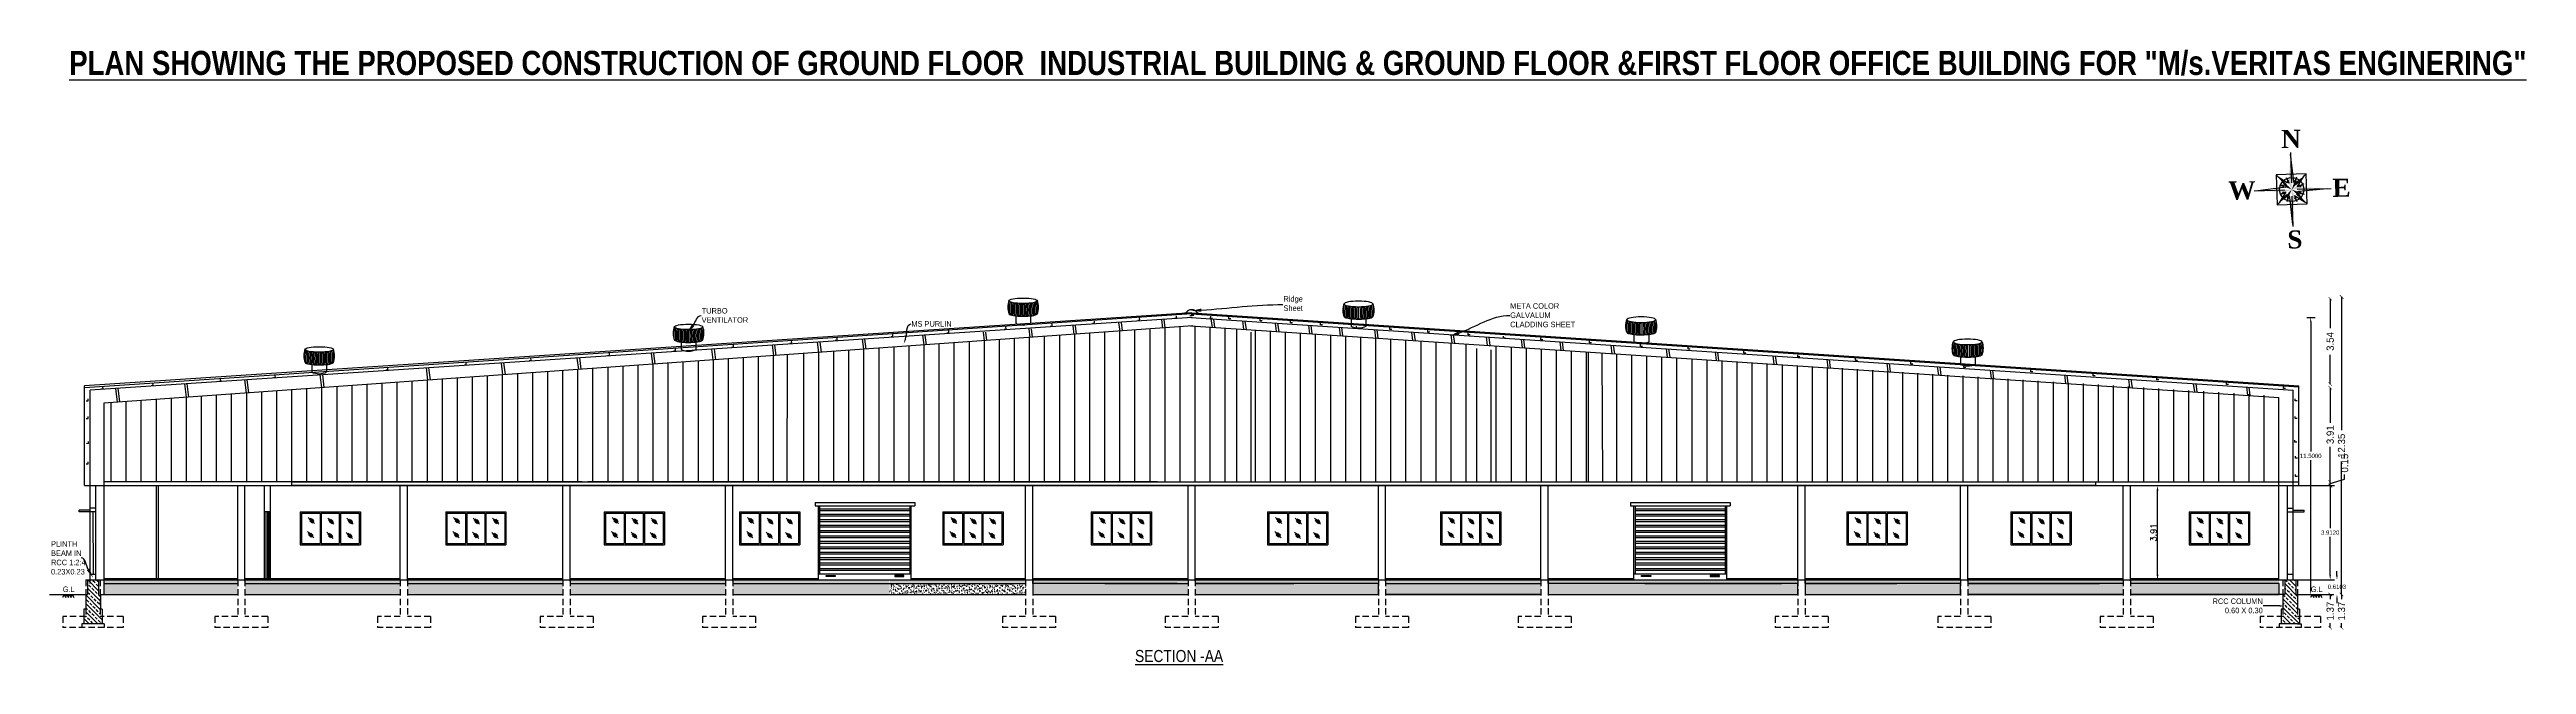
# Model space of a CAD drawing. Header units: metres. Extents: x 1422408 to 2267706, y 3009 to 80428.
# Drawn here: x 2267363.8 to 2267466.6, y 3132.9 to 3158.4 of the extents above; entities that cross this region are included whole.
import ezdxf
from ezdxf import colors
from ezdxf.entities.mleader import LeaderData, LeaderLine
from ezdxf.math import Vec2, Vec3

# ---------------------------------------------------------------- set-up
doc = ezdxf.new("R2010")
doc.units = ezdxf.units.M
doc.header["$LTSCALE"] = 3.5
doc.header["$MEASUREMENT"] = 0
doc.linetypes.add('DASHED2', pattern=[0.375, 0.25, -0.125])
doc.linetypes.add('DOT2', pattern=[0.125, 0, -0.125])
doc.layers.get('0').update_dxf_attribs({"linetype": 'CONTINUOUS'})
doc.layers.get('DEFPOINTS').update_dxf_attribs({"linetype": 'CONTINUOUS'})
doc.layers.add('BLK_1_FLR_0_BATH', color=205, linetype='CONTINUOUS', lineweight=0)
for name, color, linetype in [('BLK_1_FLR_0_REGULAR_ROOM_1', 117, 'CONTINUOUS'), ('BLK_1_HT_OF_BLDG', 5, 'CONTINUOUS'), ('BLK_1_PLINTH_HEIGHT', 7, 'CONTINUOUS'), ('Soolagiri', 6, 'CONTINUOUS'), ('walls', 41, 'CONTINUOUS')]:
    doc.layers.add(name, color=color, linetype=linetype)
doc.styles.add('K', font='swissc.ttf', dxfattribs={"height": 0.25})
doc.styles.add('SH', font='swissc.ttf', dxfattribs={"height": 10})
doc.styles.add('site master', font='swissc.ttf', dxfattribs={"height": 0.8})
doc.styles.add('style1', font='arial.ttf')
doc.styles.add('style2', font='RomanT')
doc.styles.add('sunahari', font='framd.ttf', dxfattribs={"height": 0.3})
doc.dimstyles.new('Civil Mt', dxfattribs={"dimtxt": 0.3, "dimasz": 0.15, "dimexe": 0, "dimexo": 0, "dimgap": 0.1, "dimtad": 0, "dimzin": 0, "dimdsep": 46, "dimtxsty": 'Standard', "dimblk": 'ARCHTICK', "dimcen": 0, "dimse1": 1, "dimse2": 1, "dimclrd": 253, "dimadec": 0, "dimazin": 3, "dimtfac": 1, "dimtofl": 0, "dimtmove": 1, "dimatfit": 3, "dimfxl": 0, "dimfrac": 2, "dimtolj": 1, "dimtzin": 0, "dimarcsym": 0})
doc.dimstyles.new('PLAN', dxfattribs={"dimtxt": 0.25, "dimasz": 0.23, "dimexe": 0.18, "dimexo": 0, "dimgap": 0.05, "dimtad": 1, "dimzin": 2, "dimdsep": 46, "dimtxsty": 'style2', "dimcen": 0.09, "dimse1": 1, "dimse2": 1, "dimclrd": 70, "dimclre": 50, "dimclrt": 4, "dimadec": 0, "dimazin": 0, "dimtfac": 1, "dimtofl": 0, "dimtmove": 2, "dimatfit": 3, "dimfxl": 0, "dimtvp": 0.1, "dimtolj": 1, "dimtzin": 2, "dimarcsym": 0})
doc.dimstyles.new('STANDARD$0', dxfattribs={"dimtxt": 7, "dimasz": 3, "dimexe": 3, "dimexo": 1, "dimgap": 1.5, "dimtad": 1, "dimdec": 1, "dimzin": 1, "dimdsep": 46, "dimlunit": 4, "dimtxsty": 'Standard', "dimblk": 'OBLIQUE', "dimcen": 0.09375, "dimdle": 1, "dimclrd": 8, "dimclre": 8, "dimclrt": 7, "dimadec": 1, "dimazin": 0, "dimtfac": 1, "dimtdec": 1, "dimtix": 1, "dimtmove": 2, "dimatfit": 3, "dimldrblk": 'ARCHTICK', "dimfxl": 0, "dimfrac": 2, "dimtolj": 1, "dimtzin": 0, "dimarcsym": 0})
pattern_1 = [(37.5, (2298119.78931, 18616.87948), (-0.00503946865, 0.1541459015), [0, -0.1216, 0, -0.136, 0, -0.13]), (7.5, (2298119.7893, 18616.87948), (0.1415821364, 0.2257716852), [0, -0.0656, 0, -0.1096, 0, -0.042]), (327.5, (2298119.69091, 18616.87948), (0.24913134894, 0.0004527243), [0, -0.04, 0, -0.144, 0, -0.188]), (317.5, (2298119.6909, 18616.87948), (0.2404901284, 0.0702140452), [0, -0.02, 0, -0.0944, 0, -0.108])]
pattern_2 = [(50, (2298119.78931, 18616.87948), (0.1434520365, -0.012550427), [0.015, -0.165]), (355, (2298119.7893, 18616.87948), (-0.0277502667, 0.15043842674), [0.012, -0.132]), (100.45144446, (2298119.80126, 18616.87843), (0.11570176935, 0.1378879982), [0.0127480384, -0.1402284224]), (46.1842, (2298119.7893, 18616.91948), (0.2134482661, -0.0331038562), [0.0225, -0.2475]), (96.6356355, (2298119.8071, 18616.91672), (0.1869323891, 0.1948237202), [0.0191220684, -0.210342752]), (351.184164, (2298119.7893, 18616.91948), (0.186932389, 0.19482372), [0.018, -0.1980000002]), (21, (2298119.80931, 18616.90948), (0.11938141042, -0.08052377813), [0.015, -0.165]), (326, (2298119.8093, 18616.90948), (0.0486630664, 0.145030009), [0.012, -0.132]), (71.45144474, (2298119.81926, 18616.90277), (0.16804447535, 0.06450623056), [0.012748038, -0.1402284224]), (37.5, (2298119.789307, 18616.87948), (0.00243197106, 0.06657877077), [0, -0.1304, 0, -0.134, 0, -0.1325]), (7.5, (2298119.78931, 18616.87948), (0.05261390749, 0.07888234238), [0, -0.0764, 0, -0.1274, 0, -0.0505]), (327.5, (2298119.744707, 18616.87948), (0.106764487234, -0.00451097435), [0, -0.05, 0, -0.156, 0, -0.207]), (317.5, (2298119.72471, 18616.87948), (0.11663723387, 0.02002099647), [0, -0.065, 0, -0.1036, 0, -0.147])]

msp = doc.modelspace()

# ---------------------------------------------------------------- texts
at = {"color": 7}
for s, height, style, p in [('G.L', 0.229872, 'K', (2267364.35528, 3135.90112)), ('G.L', 0.229872, 'K', (2267457.67489, 3135.90076)), ('%%USECTION -AA', 0.5, 'SH', (2267408.86543, 3132.9978))]:
    msp.add_text(s, height=height, dxfattribs=dict(at, style=style)).set_placement(p)
at = {"color": 7, "insert": (2267364.62034, 3158.35921), "char_height": 1, "attachment_point": 1, "style": 'site master'}
msp.add_mtext_dynamic_manual_height_columns('\\A1;{\\fSwis721 Cn BT|b1|i0|c0|p34;\\L\\C0;PLAN SHOWING THE PROPOSED CONSTRUCTION OF GROUND FLOOR  INDUSTRIAL BUILDING & GROUND FLOOR &FIRST FLOOR OFFICE BUILDING FOR "M/s.VERITAS ENGINERING"}', width=98.6055607, gutter_width=3, heights=[0], dxfattribs=at)

# ---------------------------------------------------------------- blocks, each defined once
blk = doc.blocks.new('A$C592862AF')
at = {"layer": 'Soolagiri', "ltscale": 0.1}
for p, q in [((0.274, 0.24), (0.274, -0.027)), ((0.531, 0.215), (0.531, 0.658)), ((0.783, 0.24), (0.783, -0.027))]:
    blk.add_line(p, q, dxfattribs=at)
for centre, radius, start, end in [((0.685, 0.533), 0.685, 160.20294, 200.13969), ((3.699, 0.447), 3.676, 175.22237, 181.49126), ((3.699, 0.447), 3.626, 175.80219, 182.74832), ((3.699, 0.447), 3.576, 175.99667, 183.06546), ((3.699, 0.447), 3.526, 176.11881, 183.29781), ((3.699, 0.447), 3.476, 176.1997, 183.4872), ((3.699, 0.447), 3.426, 176.25105, 183.34326), ((3.699, 0.447), 3.376, 176.27854, 183.78688), ((3.699, 0.447), 3.326, 176.28516, 183.90748), ((3.699, 0.447), 3.276, 176.27245, 184.01173), ((3.699, 0.447), 3.226, 176.24102, 184.10059), ((-2.637, 0.447), 3.226, 355.8986, 3.75902), ((-2.637, 0.447), 3.276, 355.98663, 3.72762), ((-2.637, 0.447), 3.326, 356.09003, 3.71495), ((-2.637, 0.447), 3.376, 356.2097, 3.72161), ((-2.637, 0.447), 3.426, 356.34753, 3.74914), ((-2.637, 0.447), 3.476, 356.50701, 3.80055), ((-2.686, 0.436), 3.576, 356.92425, 4.00376), ((-2.637, 0.447), 3.576, 356.92425, 4.00376), ((-2.637, 0.447), 3.626, 357.23496, 4.19846), ((0.378, 0.533), 0.685, 339.40866, 19.79706), ((-2.637, 0.447), 3.676, 358.51521, 4.77128), ((0.529, 0.463), 0.552, 242.57539, 297.42461)]:
    blk.add_arc(centre, radius, start, end, dxfattribs=at)
blk.add_ellipse((0.531, 0.752), major_axis=(-0.495, 0), ratio=0.191406, dxfattribs=at)
blk.add_ellipse((0.532, 0.31), major_axis=(-0.495, 0), ratio=0.191406, start_param=0.135875, end_param=2.951606, dxfattribs=at)
blk = doc.blocks.new('A$C3C6135CD')
at = {"layer": 'walls', "ltscale": 0.1, "xscale": 1.199999999998907, "yscale": 1.199999999998907, "zscale": 1.199999999998907}
blk.add_blockref('A$C592862AF', (-0.01, 0.1), dxfattribs=at)
blk = doc.blocks.new('_ArchTick')
at = {"color": 0, "linetype": 'ByBlock', "const_width": 0.15}
blk.add_lwpolyline([(-0.5, -0.5), (0.5, 0.5)], dxfattribs=at)
blk = doc.blocks.new('*D341')
at = {"color": 253, "lineweight": -2, "ltscale": 0.2}
for p, q in [((2267458.48, 3135.8), (2267458.48, 3135.61)), ((2267458.48, 3134.42), (2267458.48, 3134.61))]:
    blk.add_line(p, q, dxfattribs=at)
at = {"layer": 'DEFPOINTS', "color": 0, "ltscale": 0.2}
for p in [(2267456.94, 3135.8), (2267456.94, 3134.42), (2267458.48, 3134.42)]:
    blk.add_point(p, dxfattribs=at)
at = {"color": 253, "lineweight": -2, "ltscale": 0.2, "xscale": 0.15, "yscale": 0.15, "zscale": 0.15}
for p, rotation in [((2267458.48, 3135.8), 90), ((2267458.48, 3134.42), 270)]:
    blk.add_blockref('_ArchTick', p, dxfattribs=dict(at, rotation=rotation))
at = {"color": 0, "ltscale": 0.2, "insert": (2267458.48, 3135.11), "char_height": 0.3, "attachment_point": 5, "rotation": 90}
blk.add_mtext('\\A1;1.37', dxfattribs=at)
blk = doc.blocks.new('*D342')
at = {"color": 253, "lineweight": -2, "ltscale": 0.2}
for p, q in [((2267458.95, 3148.15), (2267458.95, 3142.62)), ((2267458.95, 3135.8), (2267458.95, 3141.32))]:
    blk.add_line(p, q, dxfattribs=at)
at = {"layer": 'DEFPOINTS', "color": 0, "ltscale": 0.2}
for p in [(2267458.4, 3148.15), (2267458.44, 3135.8), (2267458.95, 3135.8)]:
    blk.add_point(p, dxfattribs=at)
at = {"color": 253, "lineweight": -2, "ltscale": 0.2, "xscale": 0.15, "yscale": 0.15, "zscale": 0.15}
for p, rotation in [((2267458.95, 3148.15), 90), ((2267458.95, 3135.8), 270)]:
    blk.add_blockref('_ArchTick', p, dxfattribs=dict(at, rotation=rotation))
at = {"color": 0, "ltscale": 0.2, "insert": (2267458.95, 3141.97), "char_height": 0.3, "attachment_point": 5, "rotation": 90}
blk.add_mtext('\\A1;12.35', dxfattribs=at)
blk = doc.blocks.new('*D343')
at = {"color": 253, "lineweight": -2, "ltscale": 0.2}
for p, q in [((2267458.95, 3135.8), (2267458.95, 3135.61)), ((2267458.95, 3134.42), (2267458.95, 3134.61))]:
    blk.add_line(p, q, dxfattribs=at)
at = {"layer": 'DEFPOINTS', "color": 0, "ltscale": 0.2}
for p in [(2267457.45, 3135.8), (2267457.45, 3134.42), (2267458.95, 3134.42)]:
    blk.add_point(p, dxfattribs=at)
at = {"color": 253, "lineweight": -2, "ltscale": 0.2, "xscale": 0.15, "yscale": 0.15, "zscale": 0.15}
for p, rotation in [((2267458.95, 3135.8), 90), ((2267458.95, 3134.42), 270)]:
    blk.add_blockref('_ArchTick', p, dxfattribs=dict(at, rotation=rotation))
at = {"color": 0, "ltscale": 0.2, "insert": (2267458.95, 3135.11), "char_height": 0.3, "attachment_point": 5, "rotation": 90}
blk.add_mtext('\\A1;1.37', dxfattribs=at)
blk = doc.blocks.new('*D344')
at = {"layer": 'BLK_1_PLINTH_HEIGHT', "color": 0, "linetype": 'DOT2', "lineweight": -2, "ltscale": 400}
for p, q in [((2267456.41, 3136.41), (2267458.94, 3136.41)), ((2267458.5, 3135.8), (2267458.94, 3135.8))]:
    blk.add_line(p, q, dxfattribs=at)
at = {"layer": 'BLK_1_PLINTH_HEIGHT', "color": 0, "lineweight": -2, "ltscale": 400}
for p, q in [((2267458.76, 3136.59), (2267458.76, 3136.77)), ((2267458.76, 3135.62), (2267458.76, 3135.44))]:
    blk.add_line(p, q, dxfattribs=at)
at = {"layer": 'BLK_1_PLINTH_HEIGHT', "color": 0, "ltscale": 400}
for points in [[(2267458.73, 3136.59), (2267458.79, 3136.59), (2267458.76, 3136.41)], [(2267458.73, 3135.62), (2267458.79, 3135.62), (2267458.76, 3135.8)]]:
    blk.add_solid(points, dxfattribs=at)
at = {"layer": 'DEFPOINTS', "color": 0, "ltscale": 400}
for p in [(2267456.35, 3136.41, 94.41), (2267458.76, 3136.41), (2267458.44, 3135.8)]:
    blk.add_point(p, dxfattribs=at)
at = {"layer": 'BLK_1_PLINTH_HEIGHT', "color": 0, "ltscale": 400, "insert": (2267458.76, 3136.12), "char_height": 0.18, "attachment_point": 5}
blk.add_mtext('\\A1;0.6103', dxfattribs=at)
blk = doc.blocks.new('*D345')
at = {"color": 253, "lineweight": -2, "ltscale": 0.2}
for p, q in [((2267458.48, 3144.38), (2267458.48, 3142.93)), ((2267458.48, 3140.47), (2267458.48, 3141.93))]:
    blk.add_line(p, q, dxfattribs=at)
at = {"layer": 'DEFPOINTS', "color": 0, "ltscale": 0.2}
for p in [(2267456.35, 3144.38), (2267458.48, 3144.38), (2267456.35, 3140.47, 94.41)]:
    blk.add_point(p, dxfattribs=at)
at = {"color": 253, "lineweight": -2, "ltscale": 0.2, "xscale": 0.15, "yscale": 0.15, "zscale": 0.15}
for p, rotation in [((2267458.48, 3144.38), 90), ((2267458.48, 3140.47), 270)]:
    blk.add_blockref('_ArchTick', p, dxfattribs=dict(at, rotation=rotation))
at = {"color": 0, "ltscale": 0.2, "insert": (2267458.48, 3142.43), "char_height": 0.3, "attachment_point": 5, "rotation": 90}
blk.add_mtext('\\A1;3.91', dxfattribs=at)
blk = doc.blocks.new('*D346')
at = {"color": 253, "lineweight": -2, "ltscale": 0.2}
for p, q in [((2267458.48, 3148.07), (2267458.48, 3146.85)), ((2267458.48, 3144.53), (2267458.48, 3145.75))]:
    blk.add_line(p, q, dxfattribs=at)
at = {"layer": 'DEFPOINTS', "color": 0, "ltscale": 0.2}
for p in [(2267456.35, 3148.07), (2267458.48, 3148.07), (2267456.35, 3144.53, 94.41)]:
    blk.add_point(p, dxfattribs=at)
at = {"color": 253, "lineweight": -2, "ltscale": 0.2, "xscale": 0.15, "yscale": 0.15, "zscale": 0.15}
for p, rotation in [((2267458.48, 3148.07), 90), ((2267458.48, 3144.53), 270)]:
    blk.add_blockref('_ArchTick', p, dxfattribs=dict(at, rotation=rotation))
at = {"color": 0, "ltscale": 0.2, "insert": (2267458.48, 3146.3), "char_height": 0.3, "attachment_point": 5, "rotation": 90}
blk.add_mtext('\\A1;3.54', dxfattribs=at)
blk = doc.blocks.new('*D358')
at = {"layer": 'BLK_1_FLR_0_BATH', "color": 70, "lineweight": -2, "ltscale": 400}
blk.add_line((2267451.31, 3136.64), (2267451.31, 3140.09), dxfattribs=at)
at = {"layer": 'BLK_1_FLR_0_BATH', "color": 70, "ltscale": 400}
for points in [[(2267451.27, 3140.09), (2267451.35, 3140.09), (2267451.31, 3140.32)], [(2267451.27, 3136.64), (2267451.35, 3136.64), (2267451.31, 3136.41)]]:
    blk.add_solid(points, dxfattribs=at)
at = {"layer": 'DEFPOINTS', "color": 0, "ltscale": 400}
for p in [(2267446.9, 3140.32), (2267451.31, 3140.32), (2267446.9, 3136.41)]:
    blk.add_point(p, dxfattribs=at)
at = {"layer": 'BLK_1_FLR_0_BATH', "color": 4, "ltscale": 400, "insert": (2267451.14, 3138.37), "char_height": 0.25, "attachment_point": 5, "rotation": 90, "style": 'style2'}
blk.add_mtext('\\A1;3.91', dxfattribs=at)
blk = doc.blocks.new('*D359')
at = {"color": 253, "lineweight": -2, "ltscale": 0.2}
for p, q in [((2267458.48, 3140.47), (2267458.48, 3140.62)), ((2267458.48, 3140.4), (2267459.08, 3140.58)), ((2267458.48, 3140.32), (2267458.48, 3140.47)), ((2267458.48, 3140.32), (2267458.48, 3140.17)), ((2267459.08, 3140.58), (2267459.08, 3140.78))]:
    blk.add_line(p, q, dxfattribs=at)
at = {"layer": 'DEFPOINTS', "color": 0, "ltscale": 0.2}
for p in [(2267436.52, 3140.47), (2267456.94, 3140.32), (2267458.48, 3140.47)]:
    blk.add_point(p, dxfattribs=at)
at = {"color": 253, "lineweight": -2, "ltscale": 0.2, "xscale": 0.15, "yscale": 0.15, "zscale": 0.15}
for p, rotation in [((2267458.48, 3140.47), 270), ((2267458.48, 3140.32), 90)]:
    blk.add_blockref('_ArchTick', p, dxfattribs=dict(at, rotation=rotation))
at = {"color": 0, "ltscale": 0.2, "insert": (2267459.08, 3141.25), "char_height": 0.3, "attachment_point": 5, "rotation": 90}
blk.add_mtext('\\A1;0.15', dxfattribs=at)
blk = doc.blocks.new('*D347')
at = {"layer": 'BLK_1_FLR_0_REGULAR_ROOM_1', "color": 0, "lineweight": -2}
for p, q in [((2267456.77, 3140.32), (2267458.66, 3140.32)), ((2267458.48, 3140.14), (2267458.48, 3138.55)), ((2267458.48, 3136.59), (2267458.48, 3138.19)), ((2267456.56, 3136.41), (2267458.66, 3136.41))]:
    blk.add_line(p, q, dxfattribs=at)
at = {"layer": 'BLK_1_FLR_0_REGULAR_ROOM_1', "color": 0}
for points in [[(2267458.45, 3140.14), (2267458.51, 3140.14), (2267458.48, 3140.32)], [(2267458.45, 3136.59), (2267458.51, 3136.59), (2267458.48, 3136.41)]]:
    blk.add_solid(points, dxfattribs=at)
at = {"layer": 'DEFPOINTS', "color": 0}
for p in [(2267456.71, 3140.32), (2267456.5, 3136.41), (2267458.48, 3136.41)]:
    blk.add_point(p, dxfattribs=at)
at = {"layer": 'BLK_1_FLR_0_REGULAR_ROOM_1', "color": 0, "insert": (2267458.48, 3138.37), "char_height": 0.18, "attachment_point": 5}
blk.add_mtext('\\A1;3.9120', dxfattribs=at)
blk = doc.blocks.new('A$C09D84086')
for p, q in [((2.157, 3.773), (2.192, 2.667)), ((2.277, 2.723), (2.159, 3.706)), ((2.729, 2.99), (1.629, 2.956)), ((1.629, 2.956), (2.014, 2.594)), ((1.629, 2.956), (1.664, 1.856)), ((1.705, 2.885), (2.031, 2.681)), ((1.999, 2.861), (2.092, 2.65)), ((2.097, 2.717), (2.017, 2.82)), ((2.372, 2.872), (2.286, 2.656)), ((2.354, 2.825), (2.345, 2.691)), ((2.729, 2.99), (2.367, 2.599)), ((2.454, 2.595), (2.659, 2.915)), ((2.764, 1.891), (2.729, 2.99)), ((0.819, 2.367), (1.946, 2.412)), ((1.897, 2.49), (0.952, 2.372)), ((2.025, 2.241), (1.664, 1.856)), ((1.664, 1.856), (2.764, 1.891)), ((1.938, 2.252), (1.735, 1.931)), ((1.747, 2.592), (1.963, 2.506)), ((1.969, 2.319), (1.759, 2.219)), ((1.784, 2.578), (1.928, 2.578)), ((1.799, 2.238), (1.895, 2.337)), ((1.984, 2.5), (1.897, 2.49)), ((1.982, 2.326), (1.938, 2.252)), ((2.107, 2.19), (2.027, 1.967)), ((2.092, 2.65), (2.031, 2.681)), ((2.048, 2.148), (2.041, 2.007)), ((2.107, 2.19), (2.116, 2.124)), ((2.116, 2.124), (2.234, 1.133)), ((2.208, 2.173), (2.236, 1.067)), ((2.286, 2.656), (2.277, 2.723)), ((2.296, 2.129), (2.377, 2.018)), ((2.3, 2.196), (2.394, 1.979)), ((2.3, 2.196), (2.361, 2.158)), ((2.361, 2.158), (2.691, 1.959)), ((2.378, 2.252), (2.764, 1.891)), ((2.396, 2.426), (3.643, 2.456)), ((2.404, 2.513), (2.454, 2.595)), ((2.409, 2.34), (2.502, 2.356)), ((2.64, 2.621), (2.423, 2.52)), ((2.429, 2.334), (2.652, 2.247)), ((2.452, 2.355), (3.503, 2.452)), ((2.465, 2.268), (2.611, 2.264)), ((2.497, 2.509), (2.6, 2.602))]:
    blk.add_line(p, q)
blk.add_circle((2.2, 2.419), 0.442)
for points in [[(2.2, 2.42), (2.159, 3.706), (2.092, 2.65)], [(2.2, 2.42), (1.705, 2.885), (1.984, 2.5)], [(2.092, 2.65), (2.031, 2.681), (2.017, 2.82)], [(2.2, 2.42), (2.659, 2.915), (2.286, 2.656)], [(2.286, 2.656), (2.277, 2.723), (2.354, 2.827)], [(2.2, 2.42), (0.952, 2.372), (1.982, 2.326)], [(2.2, 2.42), (1.735, 1.931), (2.107, 2.19)], [(1.984, 2.5), (1.897, 2.49), (1.784, 2.578)], [(1.982, 2.326), (1.938, 2.252), (1.799, 2.238)], [(2.107, 2.19), (2.116, 2.124), (2.041, 2.007)], [(2.15, 2.418), (3.503, 2.452), (2.354, 2.512)], [(2.2, 2.42), (2.234, 1.133), (2.3, 2.196)], [(2.2, 2.42), (2.691, 1.959), (2.409, 2.34)], [(2.3, 2.196), (2.361, 2.158), (2.377, 2.018)], [(2.404, 2.513), (2.454, 2.595), (2.6, 2.602)], [(2.409, 2.34), (2.502, 2.356), (2.611, 2.264)]]:
    blk.add_solid(points)
at = {"char_height": 0.66289, "attachment_point": 1, "rotation": 0.69195, "style": 'style1'}
for s, width, insert in [('{\\fTimes New Roman CYR|b1|i0|c0|p18;N}', 3.52025, (1.811, 4.6)), ('{\\fTimes New Roman Baltic|b1|i0|c0|p18;E}', 3.52025, (3.688, 2.81)), ('{\\fTimes New Roman Greek|b1|i0|c0|p18;W}', 20.71526, (-0.131, 2.712)), ('{\\fTimes New Roman CYR|b1|i0|c0|p18;S}', 3.52025, (2.035, 0.917))]:
    blk.add_mtext_dynamic_manual_height_columns(s, width=width, gutter_width=11.25, heights=[0], dxfattribs=dict(at, insert=insert))
blk = doc.blocks.new('*D467')
at = {"layer": 'BLK_1_HT_OF_BLDG', "color": 0, "lineweight": -2}
for p, q in [((2267457.51, 3147.3), (2267457.85, 3147.3)), ((2267457.67, 3147.12), (2267457.67, 3141.73)), ((2267457.67, 3135.98), (2267457.67, 3141.37)), ((2267457.51, 3135.8), (2267457.85, 3135.8))]:
    blk.add_line(p, q, dxfattribs=at)
at = {"layer": 'BLK_1_HT_OF_BLDG', "color": 0}
for points in [[(2267457.64, 3147.12), (2267457.7, 3147.12), (2267457.67, 3147.3)], [(2267457.64, 3135.98), (2267457.7, 3135.98), (2267457.67, 3135.8)]]:
    blk.add_solid(points, dxfattribs=at)
at = {"layer": 'DEFPOINTS', "color": 0}
for p in [(2267457.45, 3147.3), (2267457.67, 3147.3), (2267457.45, 3135.8)]:
    blk.add_point(p, dxfattribs=at)
at = {"layer": 'BLK_1_HT_OF_BLDG', "color": 0, "insert": (2267457.67, 3141.55), "char_height": 0.18, "attachment_point": 5}
blk.add_mtext('\\A1;11.5000', dxfattribs=at)

# ---------------------------------------------------------------- dimensions: what is measured, and where the dimension line sits
at = {"color": 7, "ltscale": 0.2}
for base, p1, p2, picture, middle in [((2267458.47971, 3148.07352), (2267456.35184, 3144.53299, 94.40535), (2267456.35184, 3148.07352), '*D346', (2267458.47971, 3146.30326)), ((2267458.94869, 3135.79899), (2267458.40471, 3148.14852), (2267458.43731, 3135.79899), '*D342', (2267458.94869, 3141.97376)), ((2267458.47971, 3144.38326), (2267456.35184, 3140.47099, 94.40535), (2267456.35184, 3144.38326), '*D345', (2267458.47971, 3142.42713)), ((2267458.47971, 3140.47126), (2267456.93684, 3140.32126), (2267436.5157, 3140.47126), '*D359', (2267459.07971, 3140.87626))]:
    dim = msp.add_linear_dim(base=base, p1=p1, p2=p2, angle=90, dimstyle='Civil Mt', dxfattribs=at)
    dim.commit()
    dim.dimension.update_dxf_attribs({"geometry": picture, "text_midpoint": middle})
for p1, p2, distance, picture, middle in [((2267456.93684, 3135.79899), (2267456.93684, 3134.42471), 1.54288, '*D341', (2267458.47971, 3135.11185)), ((2267457.44821, 3135.79899), (2267457.44821, 3134.42471), 1.50048, '*D343', (2267458.94869, 3135.11185))]:
    dim = msp.add_aligned_dim(p1=p1, p2=p2, distance=distance, dimstyle='Civil Mt', dxfattribs=at)
    dim.commit()
    dim.dimension.update_dxf_attribs({"geometry": picture, "text_midpoint": middle})
at = {"layer": 'BLK_1_FLR_0_BATH', "color": 205, "ltscale": 400}
dim = msp.add_linear_dim(base=(2267451.3103, 3140.32126), p1=(2267446.90313, 3136.40926), p2=(2267446.90313, 3140.32126), angle=90, dimstyle='PLAN', dxfattribs=at)
dim.commit()
dim.dimension.update_dxf_attribs({"geometry": '*D358', "text_midpoint": (2267451.1353, 3138.36526)})
at = {"layer": 'BLK_1_FLR_0_REGULAR_ROOM_1', "color": 4}
dim = msp.add_linear_dim(base=(2267458.47971, 3136.40926), p1=(2267456.70684, 3140.32126), p2=(2267456.49927, 3136.40926), angle=90, dimstyle='STANDARD$0', override={"dimtxt": 0.18, "dimasz": 0.18, "dimexe": 0.18, "dimexo": 0.0625, "dimgap": 0.09, "dimtad": 0, "dimtih": 1, "dimtoh": 1, "dimdec": 4, "dimzin": 0, "dimlunit": 2, "dimpost": '', "dimcen": 0.09, "dimdle": 0, "dimclrd": 0, "dimclre": 0, "dimclrt": 0, "dimadec": 0, "dimtdec": 4, "dimtix": 0, "dimtofl": 0, "dimtmove": 0, "dimfrac": 0}, dxfattribs=at)
dim.commit()
dim.dimension.update_dxf_attribs({"geometry": '*D347', "text_midpoint": (2267458.47971, 3138.36526)})
at = {"layer": 'BLK_1_HT_OF_BLDG'}
dim = msp.add_aligned_dim(p1=(2267457.44821, 3135.79899), p2=(2267457.44821, 3147.29899), distance=-0.22343, dimstyle='STANDARD$0', override={"dimtxt": 0.18, "dimasz": 0.18, "dimexe": 0.18, "dimexo": 0.0625, "dimgap": 0.09, "dimtad": 0, "dimtih": 1, "dimtoh": 1, "dimdec": 4, "dimzin": 0, "dimlunit": 2, "dimpost": '', "dimcen": 0.09, "dimdle": 0, "dimclrd": 0, "dimclre": 0, "dimclrt": 0, "dimadec": 0, "dimtdec": 4, "dimtix": 0, "dimtofl": 0, "dimtmove": 0, "dimfrac": 0}, dxfattribs=at)
dim.commit()
dim.dimension.update_dxf_attribs({"geometry": '*D467', "text_midpoint": (2267457.67164, 3141.54899)})
at = {"layer": 'BLK_1_PLINTH_HEIGHT', "ltscale": 400}
dim = msp.add_linear_dim(base=(2267458.75622, 3136.40926), p1=(2267458.43731, 3135.79899), p2=(2267456.35184, 3136.40926, 94.40535), angle=90, dimstyle='STANDARD$0', override={"dimtxt": 0.18, "dimasz": 0.18, "dimexe": 0.18, "dimexo": 0.0625, "dimgap": 0.09, "dimtad": 0, "dimtih": 1, "dimtoh": 1, "dimdec": 4, "dimzin": 0, "dimlunit": 2, "dimpost": '', "dimcen": 0.09, "dimdle": 0, "dimclrd": 0, "dimclre": 0, "dimclrt": 0, "dimadec": 0, "dimtdec": 4, "dimtix": 0, "dimtofl": 0, "dimtmove": 0, "dimfxl": 0, "dimfrac": 0}, dxfattribs=at)
dim.commit()
dim.dimension.update_dxf_attribs({"geometry": '*D344', "text_midpoint": (2267458.75622, 3136.11832), "dimtype": 160})

# ---------------------------------------------------------------- hatches: boundary and pattern name
at = {"lineweight": -3}
h = msp.add_hatch(dxfattribs=at)
h.set_pattern_fill('ANSI31', scale=5, angle=45, style=0)
h.set_pattern_definition([(90, (2298106.9877, 18612.8175), (-0.625, 0), [])])
h.paths.add_polyline_path([(2267394.15428, 3145.73261), (2267366.05217, 3143.74473), (2267366.05217, 3140.47126), (2267394.21571, 3140.47126)])
h.paths.add_polyline_path([(2267402.76715, 3146.34186), (2267394.60026, 3145.76416), (2267394.65861, 3140.47126), (2267402.7957, 3140.47126)])
h.paths.add_polyline_path([(2267413.09106, 3146.81671), (2267411.21684, 3146.93922), (2267403.0683, 3146.36317), (2267403.0957, 3140.47126), (2267409.7957, 3140.47126), (2267413.0857, 3140.47126)])
h.paths.add_polyline_path([(2267423.09109, 3146.15999), (2267413.68078, 3146.77798), (2267413.6857, 3140.47126), (2267423.0557, 3140.47126)])
h.paths.add_polyline_path([(2267427.71202, 3145.85653), (2267423.67466, 3146.12167), (2267423.6557, 3140.47126), (2267427.6857, 3140.47126)])
h.paths.add_polyline_path([(2267456.33696, 3144.03384), (2267428.3141, 3145.81699), (2267428.2857, 3140.47126), (2267456.35184, 3140.47126)])
h = msp.add_hatch()
h.set_pattern_fill('ANSI32', scale=0.6, angle=135)
h.set_pattern_definition([(180, (2265979.13424, 3436.73373), (0, -0.225), []), (180, (2265979.05924, 3436.80873), (0, -0.225), [])])
h.paths.add_polyline_path([(2267399.52684, 3136.66285), (2267399.52684, 3139.47778), (2267395.78684, 3139.47778), (2267395.78684, 3136.66285)])
h = msp.add_hatch()
h.set_pattern_fill('ANSI32', scale=0.6, angle=135)
h.set_pattern_definition([(180, (2266012.98424, 3436.73377), (0, -0.225), []), (180, (2266012.90924, 3436.80877), (0, -0.225), [])])
h.paths.add_polyline_path([(2267433.37684, 3136.66289), (2267433.37684, 3139.47782), (2267429.63684, 3139.47782), (2267429.63684, 3136.66289)])
h = msp.add_hatch(dxfattribs=at)
h.set_pattern_fill('ANSI33', angle=90, style=0)
h.set_pattern_definition([(135, (2298086.56884, 18616.87948), (-0.1767766953, -0.1767766953), []), (135, (2298086.56884, 18617.05626), (-0.1767766953, -0.1767766953), [0.125, -0.0625])])
h.paths.add_polyline_path([(2267365.91009, 3135.79962), (2267365.84084, 3135.79962), (2267365.84084, 3136.40926), (2267365.38363, 3136.40926), (2267365.38363, 3135.79962), (2267365.31009, 3135.79962), (2267365.31009, 3134.88534), (2267365.22854, 3134.88534), (2267365.22854, 3134.57775), (2267365.99056, 3134.57775), (2267365.99056, 3134.88534), (2267365.91009, 3134.88534)])
h = msp.add_hatch(dxfattribs=at)
h.set_pattern_fill('AR-CONC', scale=0.02, style=0)
h.set_pattern_definition([(50, (2298094.70931, 18616.87948), (0.1434520365, -0.012550427), [0.015, -0.165]), (355, (2298094.7093, 18616.87948), (-0.0277502667, 0.15043842674), [0.012, -0.132]), (100.45144446, (2298094.72126, 18616.87843), (0.11570176935, 0.1378879982), [0.0127480384, -0.1402284224]), (46.1842, (2298094.7093, 18616.91948), (0.2134482661, -0.0331038562), [0.0225, -0.2475]), (96.6356355, (2298094.7271, 18616.91672), (0.1869323891, 0.1948237202), [0.0191220684, -0.210342752]), (351.184164, (2298094.7093, 18616.91948), (0.186932389, 0.19482372), [0.018, -0.1980000002]), (21, (2298094.72931, 18616.90948), (0.11938141042, -0.08052377813), [0.015, -0.165]), (326, (2298094.7293, 18616.90948), (0.0486630664, 0.145030009), [0.012, -0.132]), (71.45144474, (2298094.73926, 18616.90277), (0.16804447535, 0.06450623056), [0.012748038, -0.1402284224]), (37.5, (2298094.709307, 18616.87948), (0.00243197106, 0.06657877077), [0, -0.1304, 0, -0.134, 0, -0.1325]), (7.5, (2298094.70931, 18616.87948), (0.05261390749, 0.07888234238), [0, -0.0764, 0, -0.1274, 0, -0.0505]), (327.5, (2298094.664707, 18616.87948), (0.106764487234, -0.00451097435), [0, -0.05, 0, -0.156, 0, -0.207]), (317.5, (2298094.64471, 18616.87948), (0.11663723387, 0.02002099647), [0, -0.065, 0, -0.1036, 0, -0.147])])
h.paths.add_polyline_path([(2267378.36684, 3136.40926), (2267379.26684, 3136.40926), (2267366.05217, 3136.4102), (2267366.05217, 3136.2602), (2267371.61684, 3136.25981), (2267371.61684, 3136.40926), (2267371.91684, 3136.40926), (2267371.91684, 3136.25978), (2267378.36684, 3136.25932)])
h = msp.add_hatch(dxfattribs=at)
h.set_pattern_fill('AR-SAND', scale=0.08, style=0)
h.set_pattern_definition([(37.5, (2298094.70931, 18616.87948), (-0.00503946865, 0.1541459015), [0, -0.1216, 0, -0.136, 0, -0.13]), (7.5, (2298094.7093, 18616.87948), (0.1415821364, 0.2257716852), [0, -0.0656, 0, -0.1096, 0, -0.042]), (327.5, (2298094.61091, 18616.87948), (0.24913134894, 0.0004527243), [0, -0.04, 0, -0.144, 0, -0.188]), (317.5, (2298094.6109, 18616.87948), (0.2404901284, 0.0702140452), [0, -0.02, 0, -0.0944, 0, -0.108])])
h.paths.add_polyline_path([(2267371.61684, 3135.79962), (2267371.61684, 3136.25926), (2267366.05217, 3136.25926), (2267366.05217, 3135.79962)])
h.paths.add_polyline_path([(2267378.36684, 3135.79942), (2267378.36684, 3136.25926), (2267371.91684, 3136.25926), (2267371.91684, 3135.79962), (2267374.05482, 3135.79962)])
h = msp.add_hatch(dxfattribs=at)
h.set_pattern_fill('AR-CONC', scale=0.02, style=0)
h.set_pattern_definition([(50, (2298100.97931, 18616.87948), (0.1434520365, -0.012550427), [0.015, -0.165]), (355, (2298100.9793, 18616.87948), (-0.0277502667, 0.15043842674), [0.012, -0.132]), (100.45144446, (2298100.99126, 18616.87843), (0.11570176935, 0.1378879982), [0.0127480384, -0.1402284224]), (46.1842, (2298100.9793, 18616.91948), (0.2134482661, -0.0331038562), [0.0225, -0.2475]), (96.6356355, (2298100.9971, 18616.91672), (0.1869323891, 0.1948237202), [0.0191220684, -0.210342752]), (351.184164, (2298100.9793, 18616.91948), (0.186932389, 0.19482372), [0.018, -0.1980000002]), (21, (2298100.99931, 18616.90948), (0.11938141042, -0.08052377813), [0.015, -0.165]), (326, (2298100.9993, 18616.90948), (0.0486630664, 0.145030009), [0.012, -0.132]), (71.45144474, (2298101.00926, 18616.90277), (0.16804447535, 0.06450623056), [0.012748038, -0.1402284224]), (37.5, (2298100.979307, 18616.87948), (0.00243197106, 0.06657877077), [0, -0.1304, 0, -0.134, 0, -0.1325]), (7.5, (2298100.97931, 18616.87948), (0.05261390749, 0.07888234238), [0, -0.0764, 0, -0.1274, 0, -0.0505]), (327.5, (2298100.934707, 18616.87948), (0.106764487234, -0.00451097435), [0, -0.05, 0, -0.156, 0, -0.207]), (317.5, (2298100.91471, 18616.87948), (0.11663723387, 0.02002099647), [0, -0.065, 0, -0.1036, 0, -0.147])])
h.paths.add_polyline_path([(2267385.11684, 3136.25926), (2267385.11684, 3136.40926), (2267378.66684, 3136.40926), (2267378.66684, 3136.25926)])
h = msp.add_hatch(dxfattribs=at)
h.set_pattern_fill('AR-SAND', scale=0.08, style=0)
h.set_pattern_definition([(37.5, (2298100.97931, 18616.87948), (-0.00503946865, 0.1541459015), [0, -0.1216, 0, -0.136, 0, -0.13]), (7.5, (2298100.9793, 18616.87948), (0.1415821364, 0.2257716852), [0, -0.0656, 0, -0.1096, 0, -0.042]), (327.5, (2298100.88091, 18616.87948), (0.24913134894, 0.0004527243), [0, -0.04, 0, -0.144, 0, -0.188]), (317.5, (2298100.8809, 18616.87948), (0.2404901284, 0.0702140452), [0, -0.02, 0, -0.0944, 0, -0.108])])
h.paths.add_polyline_path([(2267385.11684, 3135.7994), (2267385.11684, 3136.25926), (2267378.66684, 3136.25926), (2267378.66684, 3135.79962), (2267380.32482, 3135.79962)])
h = msp.add_hatch(dxfattribs=at)
h.set_pattern_fill('AR-CONC', scale=0.02, style=0)
h.set_pattern_definition([(50, (2298107.24931, 18616.87948), (0.1434520365, -0.012550427), [0.015, -0.165]), (355, (2298107.2493, 18616.87948), (-0.0277502667, 0.15043842674), [0.012, -0.132]), (100.45144446, (2298107.26126, 18616.87843), (0.11570176935, 0.1378879982), [0.0127480384, -0.1402284224]), (46.1842, (2298107.2493, 18616.91948), (0.2134482661, -0.0331038562), [0.0225, -0.2475]), (96.6356355, (2298107.2671, 18616.91672), (0.1869323891, 0.1948237202), [0.0191220684, -0.210342752]), (351.184164, (2298107.2493, 18616.91948), (0.186932389, 0.19482372), [0.018, -0.1980000002]), (21, (2298107.26931, 18616.90948), (0.11938141042, -0.08052377813), [0.015, -0.165]), (326, (2298107.2693, 18616.90948), (0.0486630664, 0.145030009), [0.012, -0.132]), (71.45144474, (2298107.27926, 18616.90277), (0.16804447535, 0.06450623056), [0.012748038, -0.1402284224]), (37.5, (2298107.249307, 18616.87948), (0.00243197106, 0.06657877077), [0, -0.1304, 0, -0.134, 0, -0.1325]), (7.5, (2298107.24931, 18616.87948), (0.05261390749, 0.07888234238), [0, -0.0764, 0, -0.1274, 0, -0.0505]), (327.5, (2298107.204707, 18616.87948), (0.106764487234, -0.00451097435), [0, -0.05, 0, -0.156, 0, -0.207]), (317.5, (2298107.18471, 18616.87948), (0.11663723387, 0.02002099647), [0, -0.065, 0, -0.1036, 0, -0.147])])
h.paths.add_polyline_path([(2267391.86684, 3136.25926), (2267391.86684, 3136.40926), (2267385.41684, 3136.40926), (2267385.41684, 3136.25926)])
h = msp.add_hatch(dxfattribs=at)
h.set_pattern_fill('AR-SAND', scale=0.08, style=0)
h.set_pattern_definition([(37.5, (2298107.24931, 18616.87948), (-0.00503946865, 0.1541459015), [0, -0.1216, 0, -0.136, 0, -0.13]), (7.5, (2298107.2493, 18616.87948), (0.1415821364, 0.2257716852), [0, -0.0656, 0, -0.1096, 0, -0.042]), (327.5, (2298107.15091, 18616.87948), (0.24913134894, 0.0004527243), [0, -0.04, 0, -0.144, 0, -0.188]), (317.5, (2298107.1509, 18616.87948), (0.2404901284, 0.0702140452), [0, -0.02, 0, -0.0944, 0, -0.108])])
h.paths.add_polyline_path([(2267391.86684, 3135.79938), (2267391.86684, 3136.25926), (2267385.41684, 3136.25926), (2267385.41684, 3135.79962), (2267386.59482, 3135.79962)])
h = msp.add_hatch(dxfattribs=at)
h.set_pattern_fill('AR-CONC', scale=0.02, style=0)
h.set_pattern_definition([(50, (2298113.51931, 18616.87948), (0.1434520365, -0.012550427), [0.015, -0.165]), (355, (2298113.5193, 18616.87948), (-0.0277502667, 0.15043842674), [0.012, -0.132]), (100.45144446, (2298113.53126, 18616.87843), (0.11570176935, 0.1378879982), [0.0127480384, -0.1402284224]), (46.1842, (2298113.5193, 18616.91948), (0.2134482661, -0.0331038562), [0.0225, -0.2475]), (96.6356355, (2298113.5371, 18616.91672), (0.1869323891, 0.1948237202), [0.0191220684, -0.210342752]), (351.184164, (2298113.5193, 18616.91948), (0.186932389, 0.19482372), [0.018, -0.1980000002]), (21, (2298113.53931, 18616.90948), (0.11938141042, -0.08052377813), [0.015, -0.165]), (326, (2298113.5393, 18616.90948), (0.0486630664, 0.145030009), [0.012, -0.132]), (71.45144474, (2298113.54926, 18616.90277), (0.16804447535, 0.06450623056), [0.012748038, -0.1402284224]), (37.5, (2298113.519307, 18616.87948), (0.00243197106, 0.06657877077), [0, -0.1304, 0, -0.134, 0, -0.1325]), (7.5, (2298113.51931, 18616.87948), (0.05261390749, 0.07888234238), [0, -0.0764, 0, -0.1274, 0, -0.0505]), (327.5, (2298113.474707, 18616.87948), (0.106764487234, -0.00451097435), [0, -0.05, 0, -0.156, 0, -0.207]), (317.5, (2298113.45471, 18616.87948), (0.11663723387, 0.02002099647), [0, -0.065, 0, -0.1036, 0, -0.147])])
h.paths.add_polyline_path([(2267398.65558, 3136.25926), (2267398.65558, 3136.40926), (2267392.16684, 3136.40926), (2267392.16684, 3136.25926)])
h = msp.add_hatch(dxfattribs=at)
h.set_pattern_fill('AR-SAND', scale=0.08, style=0)
h.set_pattern_definition([(37.5, (2298113.51931, 18616.87948), (-0.00503946865, 0.1541459015), [0, -0.1216, 0, -0.136, 0, -0.13]), (7.5, (2298113.5193, 18616.87948), (0.1415821364, 0.2257716852), [0, -0.0656, 0, -0.1096, 0, -0.042]), (327.5, (2298113.42091, 18616.87948), (0.24913134894, 0.0004527243), [0, -0.04, 0, -0.144, 0, -0.188]), (317.5, (2298113.4209, 18616.87948), (0.2404901284, 0.0702140452), [0, -0.02, 0, -0.0944, 0, -0.108])])
h.paths.add_polyline_path([(2267398.67684, 3135.79938), (2267398.67684, 3136.25926), (2267392.16684, 3136.25926), (2267392.16684, 3135.79962), (2267392.86482, 3135.79962)])
h = msp.add_hatch(dxfattribs=at)
h.set_pattern_fill('AR-CONC', scale=0.02, style=0)
h.set_pattern_definition(pattern_2)
h.paths.add_polyline_path([(2267404.31684, 3136.25926), (2267404.31684, 3136.40926), (2267398.67684, 3136.40926), (2267398.67684, 3136.25926)])
h = msp.add_hatch(dxfattribs=at)
h.set_pattern_fill('AR-SAND', scale=0.08, style=0)
h.set_pattern_definition(pattern_1)
h.paths.add_polyline_path([(2267404.31684, 3135.79938), (2267404.31684, 3136.25926), (2267398.67684, 3136.25926), (2267398.67684, 3135.79962), (2267399.13482, 3135.79962)])
h = msp.add_hatch(dxfattribs=at)
h.set_pattern_fill('AR-CONC', scale=0.02, style=0)
h.set_pattern_definition(pattern_2)
h.paths.add_polyline_path([(2267436.38684, 3136.40924), (2267426.01684, 3136.40924), (2267426.01684, 3136.25926), (2267436.38684, 3136.25926)])
h.paths.add_polyline_path([(2267443.13684, 3136.40926), (2267436.68684, 3136.40926), (2267436.68684, 3136.25926), (2267443.13684, 3136.25926)])
h.paths.add_polyline_path([(2267456.35841, 3136.40924), (2267450.18684, 3136.40924), (2267450.18684, 3136.25926), (2267456.35841, 3136.25926)])
h.paths.add_polyline_path([(2267411.36684, 3136.40924), (2267411.36684, 3136.25926), (2267418.96684, 3136.25926), (2267418.96684, 3136.40924)])
h.paths.add_polyline_path([(2267411.06684, 3136.25926), (2267411.06684, 3136.40924), (2267404.61684, 3136.40924), (2267404.61684, 3136.25926)])
h.paths.add_polyline_path([(2267419.26684, 3136.40926), (2267419.26684, 3136.25926), (2267425.71684, 3136.25926), (2267425.71684, 3136.40926)])
h = msp.add_hatch(dxfattribs=at)
h.set_pattern_fill('AR-SAND', scale=0.08, style=0)
h.set_pattern_definition(pattern_1)
h.paths.add_polyline_path([(2267450.18684, 3136.25926), (2267450.18684, 3135.79926), (2267448.8952, 3135.79926), (2267456.35994, 3135.79944), (2267456.36397, 3136.25908)])
h.paths.add_polyline_path([(2267443.13684, 3136.25926), (2267436.68684, 3136.25926), (2267436.68684, 3135.79926), (2267443.13684, 3135.79926)])
h.paths.add_polyline_path([(2267436.38684, 3136.25926), (2267426.01684, 3136.25926), (2267426.01684, 3135.79926), (2267436.38684, 3135.79926)])
h.paths.add_polyline_path([(2267411.06684, 3135.79926), (2267411.06684, 3136.25926), (2267404.61684, 3136.25926), (2267404.61684, 3135.79926)])
h.paths.add_polyline_path([(2267411.36684, 3136.25926), (2267411.36684, 3135.79926), (2267418.96684, 3135.79926), (2267418.96684, 3136.25926)])
h.paths.add_polyline_path([(2267419.26684, 3136.25926), (2267419.26684, 3135.79926), (2267425.71684, 3135.79926), (2267425.71684, 3136.25926)])
h = msp.add_hatch(dxfattribs=at)
h.set_pattern_fill('AR-CONC', scale=0.02, style=0)
h.set_pattern_definition([(50, (2266809.16068, 3480.90482), (0.143452037, -0.012550427), [0.015, -0.165]), (355, (2266809.16068, 3480.90482), (-0.027750267, 0.150438427), [0.012, -0.132]), (100.451444, (2266809.17263, 3480.90378), (0.11570177, 0.137887998), [0.012748038, -0.140228422]), (46.1842, (2266809.16068, 3480.94482), (0.213448266, -0.033103856), [0.0225, -0.2475]), (96.635635, (2266809.17847, 3480.94206), (0.18693239, 0.19482372), [0.01912207, -0.21034275]), (351.184164, (2266809.16068, 3480.94482), (0.18693239, 0.19482372), [0.018, -0.198]), (21, (2266809.18068, 3480.93482), (0.11938141, -0.080523778), [0.015, -0.165]), (326, (2266809.18068, 3480.93482), (0.048663066, 0.14503001), [0.012, -0.132]), (71.451445, (2266809.19063, 3480.92811), (0.168044475, 0.06450623), [0.012748038, -0.140228422]), (37.5, (2266809.16068, 3480.90482), (0.002431971, 0.0665787708), [0, -0.1304, 0, -0.134, 0, -0.1325]), (7.5, (2266809.16068, 3480.90482), (0.0526139075, 0.0788823424), [0, -0.0764, 0, -0.1274, 0, -0.0505]), (327.5, (2266809.11608, 3480.90482), (0.1067644872, -0.0045109743), [0, -0.05, 0, -0.156, 0, -0.207]), (317.5, (2266809.09608, 3480.90482), (0.116637234, 0.020020996), [0, -0.065, 0, -0.1036, 0, -0.147])])
h.paths.add_polyline_path([(2267449.88684, 3136.40926), (2267443.43684, 3136.40926), (2267443.43684, 3136.35926), (2267443.43684, 3136.25926), (2267449.88684, 3136.25926)])
h = msp.add_hatch(dxfattribs=at)
h.set_pattern_fill('AR-SAND', scale=0.08, style=0)
h.set_pattern_definition([(37.5, (2266809.16068, 3480.90482), (-0.005039469, 0.154145902), [0, -0.1216, 0, -0.136, 0, -0.13]), (7.5, (2266809.16068, 3480.90482), (0.141582136, 0.225771685), [0, -0.0656, 0, -0.1096, 0, -0.042]), (327.5, (2266809.06228, 3480.90482), (0.24913135, 0.000452724), [0, -0.04, 0, -0.144, 0, -0.188]), (317.5, (2266809.06228, 3480.90482), (0.24049013, 0.070214045), [0, -0.02, 0, -0.0944, 0, -0.108])])
h.paths.add_polyline_path([(2267449.88684, 3136.25926), (2267443.43684, 3136.25926), (2267443.43684, 3135.79962), (2267449.88684, 3135.79962)])
h = msp.add_hatch(dxfattribs=at)
h.set_pattern_fill('ANSI33', angle=90, style=0)
h.set_pattern_definition([(135, (2298127.40884, 18616.87948), (-0.1767766953, -0.1767766953), []), (135, (2298127.40884, 18617.05626), (-0.1767766953, -0.1767766953), [0.125, -0.0625])])
h.paths.add_polyline_path([(2267457.12009, 3135.79962), (2267457.05084, 3135.79962), (2267457.05084, 3136.40926), (2267456.59363, 3136.40926), (2267456.59363, 3135.79962), (2267456.52009, 3135.79962), (2267456.52009, 3134.88534), (2267456.43854, 3134.88534), (2267456.43854, 3134.57775), (2267456.51474, 3134.57775), (2267457.12436, 3134.57775), (2267457.20056, 3134.57775), (2267457.20056, 3134.88534), (2267457.12009, 3134.88534)])

# ---------------------------------------------------------------- linework, layer by layer
at = {"color": 7}
for p, q in [((2267411.21684, 3147.49093), (2267365.25684, 3144.46204)), ((2267411.22077, 3147.44109), (2267365.25684, 3144.38074)), ((2267411.2129, 3147.44109), (2267457.17931, 3144.4122)), ((2267411.21684, 3147.49093), (2267457.17931, 3144.46204)), ((2267411.23259, 3147.29155), (2267365.49684, 3144.28038)), ((2267411.26015, 3146.94264), (2267366.05217, 3143.74473)), ((2267397.60699, 3145.97685), (2267397.55487, 3146.39103)), ((2267397.70689, 3145.98391), (2267397.65484, 3146.39761)), ((2267400.10545, 3146.15358), (2267400.05486, 3146.55563)), ((2267400.20535, 3146.16065), (2267400.15482, 3146.56221)), ((2267402.61369, 3146.33101), (2267402.56917, 3146.68487)), ((2267402.71359, 3146.33808), (2267402.66913, 3146.69145)), ((2267404.51313, 3146.46537), (2267404.4686, 3146.81923)), ((2267404.61303, 3146.47244), (2267404.56856, 3146.82581)), ((2267406.34226, 3146.59476), (2267406.29773, 3146.94862)), ((2267406.44216, 3146.60183), (2267406.39769, 3146.9552)), ((2267408.24381, 3146.72927), (2267408.19928, 3147.08313)), ((2267408.34371, 3146.73634), (2267408.29924, 3147.08971)), ((2267410.02239, 3146.85508), (2267409.97786, 3147.20894)), ((2267410.12229, 3146.86215), (2267410.07782, 3147.21552)), ((2267411.17352, 3146.94264), (2267456.35184, 3143.9757, 94.40535)), ((2267411.20109, 3147.29155), (2267456.93684, 3144.28058)), ((2267412.07664, 3146.88333, 2.09953), (2267412.03211, 3147.23719, 2.09953)), ((2267412.17778, 3146.87669, 2.09851), (2267412.13331, 3147.23006, 2.09851)), ((2267413.38661, 3146.7973, 4.62451), (2267413.34208, 3147.15116, 4.62451)), ((2267413.48775, 3146.79066, 4.62348), (2267413.44328, 3147.14403, 4.62348)), ((2267414.74393, 3146.70816, 7.46078), (2267414.6994, 3147.06202, 7.46078)), ((2267414.84507, 3146.70152, 7.45976), (2267414.8006, 3147.0549, 7.45976)), ((2267416.12219, 3146.61765, 10.34081), (2267416.07766, 3146.97151, 10.34081)), ((2267416.22333, 3146.61101, 10.33979), (2267416.17886, 3146.96438, 10.33979)), ((2267417.39429, 3146.53411, 12.99902), (2267417.34976, 3146.88797, 12.99902)), ((2267417.49543, 3146.52747, 12.99799), (2267417.45096, 3146.88084, 12.99799)), ((2267418.86436, 3146.43757, 16.07089), (2267418.81983, 3146.79143, 16.07089)), ((2267418.9655, 3146.43093, 16.06987), (2267418.92103, 3146.7843, 16.06987)), ((2267420.40192, 3146.33659, 19.28381), (2267420.35739, 3146.69045, 19.28381)), ((2267420.50306, 3146.32995, 19.28279), (2267420.45859, 3146.68333, 19.28279)), ((2267422.03367, 3146.22943, 22.69354), (2267421.98914, 3146.58329, 22.69354)), ((2267422.13481, 3146.22279, 22.69252), (2267422.09034, 3146.57617, 22.69252)), ((2267423.50339, 3146.13291, 25.76469), (2267423.45886, 3146.48677, 25.76469)), ((2267423.60453, 3146.12627, 25.76367), (2267423.56006, 3146.47965, 25.76367)), ((2267424.94919, 3146.03797, 28.78586), (2267424.90466, 3146.39183, 28.78586)), ((2267425.05033, 3146.03132, 28.78484), (2267425.00586, 3146.3847, 28.78484)), ((2267382.62765, 3144.91724), (2267382.56638, 3145.40421)), ((2267382.72755, 3144.92431), (2267382.66634, 3145.41079)), ((2267385.77119, 3145.13961), (2267385.71183, 3145.6113)), ((2267385.87108, 3145.14668), (2267385.81179, 3145.61789)), ((2267388.85202, 3145.35754), (2267388.79455, 3145.81427)), ((2267388.95192, 3145.36461), (2267388.89451, 3145.82085)), ((2267391.35923, 3145.53489), (2267391.30329, 3145.97944)), ((2267391.45913, 3145.54196), (2267391.40325, 3145.98602)), ((2267393.87168, 3145.71262), (2267393.81728, 3146.14496)), ((2267393.97158, 3145.71969), (2267393.91724, 3146.15154)), ((2267395.74364, 3145.84504), (2267395.69038, 3146.26828)), ((2267395.84353, 3145.8521), (2267395.79034, 3146.27486)), ((2267426.55246, 3145.93268, 32.13607), (2267426.50793, 3146.28654, 32.13607)), ((2267426.65359, 3145.92603, 32.13505), (2267426.60913, 3146.27941, 32.13505)), ((2267428.67744, 3145.79313, 36.57647), (2267428.63291, 3146.14699, 36.57647)), ((2267428.77858, 3145.78648, 36.57544), (2267428.73411, 3146.13986, 36.57544)), ((2267430.97245, 3145.64241, 41.37216), (2267430.92792, 3145.99627, 41.37216)), ((2267431.07359, 3145.63577, 41.37113), (2267431.02912, 3145.98914, 41.37113)), ((2267433.00251, 3145.50909, 45.6142), (2267432.95798, 3145.86295, 45.6142)), ((2267433.10365, 3145.50245, 45.61318), (2267433.05918, 3145.85582, 45.61318)), ((2267435.40285, 3145.35146, 50.62999), (2267435.35832, 3145.70532, 50.62999)), ((2267435.50398, 3145.34481, 50.62897), (2267435.45952, 3145.69819, 50.62897)), ((2267437.64042, 3145.20451, 55.30566), (2267437.59589, 3145.55837, 55.30566)), ((2267437.74156, 3145.19787, 55.30463), (2267437.69709, 3145.55124, 55.30463)), ((2267440.13225, 3145.04087, 60.51262), (2267440.08772, 3145.39473, 60.51262)), ((2267440.23338, 3145.03423, 60.5116), (2267440.18892, 3145.3876, 60.5116)), ((2267365.25684, 3140.32126), (2267365.25684, 3144.46204)), ((2267366.62839, 3143.78549), (2267366.55732, 3144.3502)), ((2267366.72828, 3143.79256), (2267366.65729, 3144.35678)), ((2267369.48928, 3143.98787), (2267369.41997, 3144.53867)), ((2267369.58918, 3143.99493), (2267369.51993, 3144.54526)), ((2267371.98055, 3144.16409), (2267371.91276, 3144.7028)), ((2267372.08045, 3144.17116), (2267372.01272, 3144.70938)), ((2267375.10979, 3144.38545), (2267375.04392, 3144.90895)), ((2267375.20969, 3144.39251), (2267375.14388, 3144.91553)), ((2267379.51512, 3144.69707), (2267379.45194, 3145.19916)), ((2267379.61502, 3144.70414), (2267379.5519, 3145.20574)), ((2267442.2268, 3144.90331, 64.88943), (2267442.18227, 3145.25717, 64.88943)), ((2267442.32793, 3144.89667, 64.88841), (2267442.28347, 3145.25005, 64.88841)), ((2267444.42188, 3144.75916, 69.47632), (2267444.37735, 3145.11302, 69.47632)), ((2267444.52302, 3144.75252, 69.47529), (2267444.47855, 3145.10589, 69.47529)), ((2267447.50735, 3144.55653, 75.92377), (2267447.46282, 3144.91039, 75.92377)), ((2267447.60849, 3144.54989, 75.92274), (2267447.56402, 3144.90326, 75.92274)), ((2267450.1662, 3144.38192, 81.47974), (2267450.12167, 3144.73578, 81.47974)), ((2267450.26734, 3144.37528, 81.47871), (2267450.22287, 3144.72865, 81.47871)), ((2267452.8557, 3144.20529, 87.09976), (2267452.81117, 3144.55915, 87.09976)), ((2267452.95683, 3144.19865, 87.09873), (2267452.91237, 3144.55203, 87.09873)), ((2267455.06085, 3144.06048, 91.70769), (2267455.01632, 3144.41434, 91.70769)), ((2267455.16199, 3144.05384, 91.70667), (2267455.11752, 3144.40721, 91.70667)), ((2267457.17931, 3140.32126), (2267457.17931, 3144.46204)), ((2267365.49684, 3136.25926), (2267365.49684, 3144.28038)), ((2267456.35184, 3136.40926, 94.40535), (2267456.35184, 3143.9757, 94.40535)), ((2267456.93684, 3140.32126), (2267456.93684, 3144.28058)), ((2267456.93684, 3140.32126), (2267456.93684, 3144.01152)), ((2267365.25684, 3140.32126), (2267457.17931, 3140.32126)), ((2267365.49684, 3136.40926), (2267365.49684, 3140.32126)), ((2267365.72684, 3136.40926), (2267365.72684, 3140.32126)), ((2267385.9157, 3140.47126), (2267366.05217, 3140.47126)), ((2267373.11637, 3140.47126), (2267372.87637, 3140.47126)), ((2267385.9157, 3140.47126), (2267386.1457, 3140.47126)), ((2267398.9473, 3140.47126), (2267457.17931, 3140.47126)), ((2267409.7957, 3140.47126), (2267436.5157, 3140.47126)), ((2267436.2857, 3140.32126), (2267436.5157, 3140.32126)), ((2267436.5157, 3140.32126), (2267436.7557, 3140.32126)), ((2267456.70684, 3136.40926), (2267456.70684, 3140.32126)), ((2267456.93684, 3136.40926), (2267456.93684, 3140.32126)), ((2267374.21108, 3139.23072), (2267374.21108, 3137.86072)), ((2267374.21108, 3139.23072), (2267376.71108, 3139.23072)), ((2267374.26108, 3139.18072), (2267374.26108, 3137.91072)), ((2267374.26108, 3139.18072), (2267375.03268, 3139.18072)), ((2267375.03268, 3139.18072), (2267375.03268, 3137.91072)), ((2267375.08268, 3139.18072), (2267375.08268, 3137.91072)), ((2267375.08268, 3139.18072), (2267375.82928, 3139.18072)), ((2267375.82928, 3139.18072), (2267375.82928, 3137.91072)), ((2267375.87928, 3139.18072), (2267375.87928, 3137.91072)), ((2267375.87928, 3139.18072), (2267376.66108, 3139.18072)), ((2267376.66108, 3139.18072), (2267376.66108, 3137.91072)), ((2267376.71108, 3139.23072), (2267376.71108, 3137.86072)), ((2267380.25252, 3139.23072), (2267380.25252, 3137.86072)), ((2267380.25252, 3139.23072), (2267382.75252, 3139.23072)), ((2267380.30252, 3139.18072), (2267380.30252, 3137.91072)), ((2267380.30252, 3139.18072), (2267381.07412, 3139.18072)), ((2267381.07412, 3139.18072), (2267381.07412, 3137.91072)), ((2267381.12412, 3139.18072), (2267381.12412, 3137.91072)), ((2267381.12412, 3139.18072), (2267381.87072, 3139.18072)), ((2267381.87072, 3139.18072), (2267381.87072, 3137.91072)), ((2267381.92072, 3139.18072), (2267381.92072, 3137.91072)), ((2267381.92072, 3139.18072), (2267382.70252, 3139.18072)), ((2267382.70252, 3139.18072), (2267382.70252, 3137.91072)), ((2267382.75252, 3139.23072), (2267382.75252, 3137.86072)), ((2267386.83368, 3139.23072), (2267386.83368, 3137.86072)), ((2267386.83368, 3139.23072), (2267389.33368, 3139.23072)), ((2267386.88368, 3139.18072), (2267386.88368, 3137.91072)), ((2267386.88368, 3139.18072), (2267387.65528, 3139.18072)), ((2267387.65528, 3139.18072), (2267387.65528, 3137.91072)), ((2267387.70528, 3139.18072), (2267387.70528, 3137.91072)), ((2267387.70528, 3139.18072), (2267388.45188, 3139.18072)), ((2267388.45188, 3139.18072), (2267388.45188, 3137.91072)), ((2267388.50188, 3139.18072), (2267388.50188, 3137.91072)), ((2267388.50188, 3139.18072), (2267389.28368, 3139.18072)), ((2267389.28368, 3139.18072), (2267389.28368, 3137.91072)), ((2267389.33368, 3139.23072), (2267389.33368, 3137.86072)), ((2267392.44815, 3139.23072), (2267392.44815, 3137.86072)), ((2267392.44815, 3139.23072), (2267394.94815, 3139.23072)), ((2267392.49815, 3139.18072), (2267392.49815, 3137.91072)), ((2267392.49815, 3139.18072), (2267393.26975, 3139.18072)), ((2267393.26975, 3139.18072), (2267393.26975, 3137.91072)), ((2267393.31975, 3139.18072), (2267393.31975, 3137.91072)), ((2267393.31975, 3139.18072), (2267394.06635, 3139.18072)), ((2267394.06635, 3139.18072), (2267394.06635, 3137.91072)), ((2267394.11635, 3139.18072), (2267394.11635, 3137.91072)), ((2267394.11635, 3139.18072), (2267394.89815, 3139.18072)), ((2267394.89815, 3139.18072), (2267394.89815, 3137.91072)), ((2267394.94815, 3139.23072), (2267394.94815, 3137.86072)), ((2267395.58684, 3139.61188), (2267395.58684, 3139.47778)), ((2267395.58684, 3139.61188), (2267399.72684, 3139.61188)), ((2267395.58684, 3139.47778), (2267399.72684, 3139.47778)), ((2267395.72684, 3136.40922), (2267395.72684, 3139.47778)), ((2267395.78684, 3136.66285), (2267395.78684, 3139.47778)), ((2267399.52684, 3136.66285), (2267399.52684, 3139.47778)), ((2267399.57684, 3136.40922), (2267399.57684, 3139.47778)), ((2267399.72684, 3139.61188), (2267399.72684, 3139.47778)), ((2267400.88548, 3139.23072), (2267400.88548, 3137.86072)), ((2267400.88548, 3139.23072), (2267403.38548, 3139.23072)), ((2267400.93548, 3139.18072), (2267400.93548, 3137.91072)), ((2267400.93548, 3139.18072), (2267401.70708, 3139.18072)), ((2267401.70708, 3139.18072), (2267401.70708, 3137.91072)), ((2267401.75708, 3139.18072), (2267401.75708, 3137.91072)), ((2267401.75708, 3139.18072), (2267402.50368, 3139.18072)), ((2267402.50368, 3139.18072), (2267402.50368, 3137.91072)), ((2267402.55368, 3139.18072), (2267402.55368, 3137.91072)), ((2267402.55368, 3139.18072), (2267403.33548, 3139.18072)), ((2267403.33548, 3139.18072), (2267403.33548, 3137.91072)), ((2267403.38548, 3139.23072), (2267403.38548, 3137.86072)), ((2267407.04717, 3139.23072), (2267407.04717, 3137.86072)), ((2267407.04717, 3139.23072), (2267409.54717, 3139.23072)), ((2267407.09717, 3139.18072), (2267407.09717, 3137.91072)), ((2267407.09717, 3139.18072), (2267407.86877, 3139.18072)), ((2267407.86877, 3139.18072), (2267407.86877, 3137.91072)), ((2267407.91877, 3139.18072), (2267407.91877, 3137.91072)), ((2267407.91877, 3139.18072), (2267408.66537, 3139.18072)), ((2267408.66537, 3139.18072), (2267408.66537, 3137.91072)), ((2267408.71537, 3139.18072), (2267408.71537, 3137.91072)), ((2267408.71537, 3139.18072), (2267409.49717, 3139.18072)), ((2267409.49717, 3139.18072), (2267409.49717, 3137.91072)), ((2267409.54717, 3139.23072), (2267409.54717, 3137.86072)), ((2267414.36924, 3139.23072), (2267414.36924, 3137.86072)), ((2267414.36924, 3139.23072), (2267416.86924, 3139.23072)), ((2267414.41924, 3139.18072), (2267414.41924, 3137.91072)), ((2267414.41924, 3139.18072), (2267415.19084, 3139.18072)), ((2267415.19084, 3139.18072), (2267415.19084, 3137.91072)), ((2267415.24084, 3139.18072), (2267415.24084, 3137.91072)), ((2267415.24084, 3139.18072), (2267415.98744, 3139.18072)), ((2267415.98744, 3139.18072), (2267415.98744, 3137.91072)), ((2267416.03744, 3139.18072), (2267416.03744, 3137.91072)), ((2267416.03744, 3139.18072), (2267416.81924, 3139.18072)), ((2267416.81924, 3139.18072), (2267416.81924, 3137.91072)), ((2267416.86924, 3139.23072), (2267416.86924, 3137.86072)), ((2267421.5485, 3139.23072), (2267421.5485, 3137.86072)), ((2267421.5485, 3139.23072), (2267424.0485, 3139.23072)), ((2267421.5985, 3139.18072), (2267421.5985, 3137.91072)), ((2267421.5985, 3139.18072), (2267422.3701, 3139.18072)), ((2267422.3701, 3139.18072), (2267422.3701, 3137.91072)), ((2267422.4201, 3139.18072), (2267422.4201, 3137.91072)), ((2267422.4201, 3139.18072), (2267423.1667, 3139.18072)), ((2267423.1667, 3139.18072), (2267423.1667, 3137.91072)), ((2267423.2167, 3139.18072), (2267423.2167, 3137.91072)), ((2267423.2167, 3139.18072), (2267423.9985, 3139.18072)), ((2267423.9985, 3139.18072), (2267423.9985, 3137.91072)), ((2267424.0485, 3139.23072), (2267424.0485, 3137.86072)), ((2267429.43684, 3139.61192), (2267429.43684, 3139.47782)), ((2267429.43684, 3139.61192), (2267433.57684, 3139.61192)), ((2267429.43684, 3139.47782), (2267433.57684, 3139.47782)), ((2267429.57684, 3136.40926), (2267429.57684, 3139.47782)), ((2267429.63684, 3136.66289), (2267429.63684, 3139.47782)), ((2267433.37684, 3136.66289), (2267433.37684, 3139.47782)), ((2267433.42684, 3136.40926), (2267433.42684, 3139.47782)), ((2267433.57684, 3139.61192), (2267433.57684, 3139.47782)), ((2267438.42068, 3139.23072), (2267438.42068, 3137.86072)), ((2267438.42068, 3139.23072), (2267440.92068, 3139.23072)), ((2267438.47068, 3139.18072), (2267438.47068, 3137.91072)), ((2267438.47068, 3139.18072), (2267439.24228, 3139.18072)), ((2267439.24228, 3139.18072), (2267439.24228, 3137.91072)), ((2267439.29228, 3139.18072), (2267439.29228, 3137.91072)), ((2267439.29228, 3139.18072), (2267440.03888, 3139.18072)), ((2267440.03888, 3139.18072), (2267440.03888, 3137.91072)), ((2267440.08888, 3139.18072), (2267440.08888, 3137.91072)), ((2267440.08888, 3139.18072), (2267440.87068, 3139.18072)), ((2267440.87068, 3139.18072), (2267440.87068, 3137.91072)), ((2267440.92068, 3139.23072), (2267440.92068, 3137.86072)), ((2267445.22367, 3139.23072), (2267445.22367, 3137.86072)), ((2267445.22367, 3139.23072), (2267447.72367, 3139.23072)), ((2267445.27367, 3139.18072), (2267445.27367, 3137.91072)), ((2267445.27367, 3139.18072), (2267446.04527, 3139.18072)), ((2267446.04527, 3139.18072), (2267446.04527, 3137.91072)), ((2267446.09527, 3139.18072), (2267446.09527, 3137.91072)), ((2267446.09527, 3139.18072), (2267446.84187, 3139.18072)), ((2267446.84187, 3139.18072), (2267446.84187, 3137.91072)), ((2267446.89187, 3139.18072), (2267446.89187, 3137.91072)), ((2267446.89187, 3139.18072), (2267447.67367, 3139.18072)), ((2267447.67367, 3139.18072), (2267447.67367, 3137.91072)), ((2267447.72367, 3139.23072), (2267447.72367, 3137.86072)), ((2267452.63175, 3139.23072), (2267452.63175, 3137.86072)), ((2267452.63175, 3139.23072), (2267455.13175, 3139.23072)), ((2267452.68175, 3139.18072), (2267452.68175, 3137.91072)), ((2267452.68175, 3139.18072), (2267453.45335, 3139.18072)), ((2267453.45335, 3139.18072), (2267453.45335, 3137.91072)), ((2267453.50335, 3139.18072), (2267453.50335, 3137.91072)), ((2267453.50335, 3139.18072), (2267454.24995, 3139.18072)), ((2267454.24995, 3139.18072), (2267454.24995, 3137.91072)), ((2267454.29995, 3139.18072), (2267454.29995, 3137.91072)), ((2267454.29995, 3139.18072), (2267455.08175, 3139.18072)), ((2267455.08175, 3139.18072), (2267455.08175, 3137.91072)), ((2267455.13175, 3139.23072), (2267455.13175, 3137.86072)), ((2267374.5087, 3138.40949), (2267374.76946, 3138.15672)), ((2267374.53933, 3138.99937), (2267374.80009, 3138.7466)), ((2267374.70658, 3138.17394), (2267374.54731, 3138.33115)), ((2267374.6592, 3138.18195), (2267374.57286, 3138.26822)), ((2267374.73721, 3138.76382), (2267374.57793, 3138.92103)), ((2267374.7503, 3138.21904), (2267374.58821, 3138.37335)), ((2267374.68983, 3138.77183), (2267374.60348, 3138.8581)), ((2267374.78092, 3138.80892), (2267374.61884, 3138.96323)), ((2267374.74082, 3138.26615), (2267374.65191, 3138.34977)), ((2267374.77145, 3138.85603), (2267374.68253, 3138.93965)), ((2267375.3219, 3138.38056), (2267375.58266, 3138.12779)), ((2267375.35253, 3138.97044), (2267375.61329, 3138.71767)), ((2267375.51978, 3138.14501), (2267375.36051, 3138.30221)), ((2267375.4724, 3138.15301), (2267375.38606, 3138.23928)), ((2267375.55041, 3138.73489), (2267375.39113, 3138.89209)), ((2267375.5635, 3138.19011), (2267375.40141, 3138.34441)), ((2267375.50303, 3138.74289), (2267375.41668, 3138.82916)), ((2267375.59412, 3138.77999), (2267375.43204, 3138.93429)), ((2267375.55402, 3138.23721), (2267375.46511, 3138.32083)), ((2267375.58465, 3138.82709), (2267375.49573, 3138.91071)), ((2267376.12209, 3138.3773), (2267376.38285, 3138.12453)), ((2267376.15271, 3138.96718), (2267376.41347, 3138.71441)), ((2267376.31996, 3138.14175), (2267376.16069, 3138.29896)), ((2267376.27258, 3138.14976), (2267376.18624, 3138.23603)), ((2267376.35059, 3138.73163), (2267376.19131, 3138.88884)), ((2267376.36368, 3138.18685), (2267376.2016, 3138.34116)), ((2267376.30321, 3138.73964), (2267376.21687, 3138.82591)), ((2267376.39431, 3138.77673), (2267376.23222, 3138.93104)), ((2267376.3542, 3138.23396), (2267376.26529, 3138.31758)), ((2267376.38483, 3138.82384), (2267376.29592, 3138.90746)), ((2267380.55015, 3138.40949), (2267380.81091, 3138.15672)), ((2267380.58077, 3138.99937), (2267380.84153, 3138.7466)), ((2267380.74802, 3138.17394), (2267380.58875, 3138.33115)), ((2267380.70064, 3138.18195), (2267380.6143, 3138.26822)), ((2267380.77865, 3138.76382), (2267380.61938, 3138.92103)), ((2267380.79174, 3138.21904), (2267380.62966, 3138.37335)), ((2267380.73127, 3138.77183), (2267380.64493, 3138.8581)), ((2267380.82237, 3138.80892), (2267380.66028, 3138.96323)), ((2267380.78226, 3138.26615), (2267380.69335, 3138.34977)), ((2267380.81289, 3138.85603), (2267380.72398, 3138.93965)), ((2267381.36335, 3138.38056), (2267381.62411, 3138.12779)), ((2267381.39397, 3138.97044), (2267381.65473, 3138.71767)), ((2267381.56122, 3138.14501), (2267381.40195, 3138.30221)), ((2267381.51384, 3138.15301), (2267381.4275, 3138.23928)), ((2267381.59185, 3138.73489), (2267381.43258, 3138.89209)), ((2267381.60494, 3138.19011), (2267381.44286, 3138.34441)), ((2267381.54447, 3138.74289), (2267381.45813, 3138.82916)), ((2267381.63557, 3138.77999), (2267381.47348, 3138.93429)), ((2267381.59546, 3138.23721), (2267381.50655, 3138.32083)), ((2267381.62609, 3138.82709), (2267381.53718, 3138.91071)), ((2267382.16353, 3138.3773), (2267382.42429, 3138.12453)), ((2267382.19416, 3138.96718), (2267382.45492, 3138.71441)), ((2267382.3614, 3138.14175), (2267382.20213, 3138.29896)), ((2267382.31402, 3138.14976), (2267382.22768, 3138.23603)), ((2267382.39203, 3138.73163), (2267382.23276, 3138.88884)), ((2267382.40512, 3138.18685), (2267382.24304, 3138.34116)), ((2267382.34465, 3138.73964), (2267382.25831, 3138.82591)), ((2267382.43575, 3138.77673), (2267382.27367, 3138.93104)), ((2267382.39564, 3138.23396), (2267382.30673, 3138.31758)), ((2267382.42627, 3138.82384), (2267382.33736, 3138.90746)), ((2267387.13131, 3138.40949), (2267387.39207, 3138.15672)), ((2267387.16194, 3138.99937), (2267387.4227, 3138.7466)), ((2267387.32918, 3138.17394), (2267387.16991, 3138.33115)), ((2267387.2818, 3138.18195), (2267387.19546, 3138.26822)), ((2267387.35981, 3138.76382), (2267387.20054, 3138.92103)), ((2267387.3729, 3138.21904), (2267387.21082, 3138.37335)), ((2267387.31243, 3138.77183), (2267387.22609, 3138.8581)), ((2267387.40353, 3138.80892), (2267387.24145, 3138.96323)), ((2267387.36342, 3138.26615), (2267387.27451, 3138.34977)), ((2267387.39405, 3138.85603), (2267387.30514, 3138.93965)), ((2267387.94451, 3138.38056), (2267388.20527, 3138.12779)), ((2267387.97514, 3138.97044), (2267388.2359, 3138.71767)), ((2267388.14238, 3138.14501), (2267387.98311, 3138.30221)), ((2267388.095, 3138.15301), (2267388.00866, 3138.23928)), ((2267388.17301, 3138.73489), (2267388.01374, 3138.89209)), ((2267388.1861, 3138.19011), (2267388.02402, 3138.34441)), ((2267388.12563, 3138.74289), (2267388.03929, 3138.82916)), ((2267388.21673, 3138.77999), (2267388.05464, 3138.93429)), ((2267388.17662, 3138.23721), (2267388.08771, 3138.32083)), ((2267388.20725, 3138.82709), (2267388.11834, 3138.91071)), ((2267388.74469, 3138.3773), (2267389.00545, 3138.12453)), ((2267388.77532, 3138.96718), (2267389.03608, 3138.71441)), ((2267388.94256, 3138.14175), (2267388.78329, 3138.29896)), ((2267388.89518, 3138.14976), (2267388.80884, 3138.23603)), ((2267388.97319, 3138.73163), (2267388.81392, 3138.88884)), ((2267388.98628, 3138.18685), (2267388.8242, 3138.34116)), ((2267388.92581, 3138.73964), (2267388.83947, 3138.82591)), ((2267389.01691, 3138.77673), (2267388.85483, 3138.93104)), ((2267388.97681, 3138.23396), (2267388.88789, 3138.31758)), ((2267389.00743, 3138.82384), (2267388.91852, 3138.90746)), ((2267392.74578, 3138.40949), (2267393.00654, 3138.15672)), ((2267392.77641, 3138.99937), (2267393.03717, 3138.7466)), ((2267392.94365, 3138.17394), (2267392.78438, 3138.33115)), ((2267392.89628, 3138.18195), (2267392.80993, 3138.26822)), ((2267392.97428, 3138.76382), (2267392.81501, 3138.92103)), ((2267392.98737, 3138.21904), (2267392.82529, 3138.37335)), ((2267392.9269, 3138.77183), (2267392.84056, 3138.8581)), ((2267393.018, 3138.80892), (2267392.85592, 3138.96323)), ((2267392.9779, 3138.26615), (2267392.88898, 3138.34977)), ((2267393.00852, 3138.85603), (2267392.91961, 3138.93965)), ((2267393.55898, 3138.38056), (2267393.81974, 3138.12779)), ((2267393.58961, 3138.97044), (2267393.85037, 3138.71767)), ((2267393.75685, 3138.14501), (2267393.59758, 3138.30221)), ((2267393.70948, 3138.15301), (2267393.62313, 3138.23928)), ((2267393.78748, 3138.73489), (2267393.62821, 3138.89209)), ((2267393.80057, 3138.19011), (2267393.63849, 3138.34441)), ((2267393.7401, 3138.74289), (2267393.65376, 3138.82916)), ((2267393.8312, 3138.77999), (2267393.66912, 3138.93429)), ((2267393.7911, 3138.23721), (2267393.70218, 3138.32083)), ((2267393.82172, 3138.82709), (2267393.73281, 3138.91071)), ((2267394.35916, 3138.3773), (2267394.61992, 3138.12453)), ((2267394.38979, 3138.96718), (2267394.65055, 3138.71441)), ((2267394.55704, 3138.14175), (2267394.39776, 3138.29896)), ((2267394.50966, 3138.14976), (2267394.42331, 3138.23603)), ((2267394.58766, 3138.73163), (2267394.42839, 3138.88884)), ((2267394.60075, 3138.18685), (2267394.43867, 3138.34116)), ((2267394.54028, 3138.73964), (2267394.45394, 3138.82591)), ((2267394.63138, 3138.77673), (2267394.4693, 3138.93104)), ((2267394.59128, 3138.23396), (2267394.50236, 3138.31758)), ((2267394.6219, 3138.82384), (2267394.53299, 3138.90746)), ((2267401.1831, 3138.40949), (2267401.44387, 3138.15672)), ((2267401.21373, 3138.99937), (2267401.47449, 3138.7466)), ((2267401.38098, 3138.17394), (2267401.22171, 3138.33115)), ((2267401.3336, 3138.18195), (2267401.24726, 3138.26822)), ((2267401.41161, 3138.76382), (2267401.25233, 3138.92103)), ((2267401.4247, 3138.21904), (2267401.26261, 3138.37335)), ((2267401.36423, 3138.77183), (2267401.27788, 3138.8581)), ((2267401.45532, 3138.80892), (2267401.29324, 3138.96323)), ((2267401.41522, 3138.26615), (2267401.32631, 3138.34977)), ((2267401.44585, 3138.85603), (2267401.35693, 3138.93965)), ((2267401.9963, 3138.38056), (2267402.25706, 3138.12779)), ((2267402.02693, 3138.97044), (2267402.28769, 3138.71767)), ((2267402.19418, 3138.14501), (2267402.03491, 3138.30221)), ((2267402.1468, 3138.15301), (2267402.06046, 3138.23928)), ((2267402.22481, 3138.73489), (2267402.06553, 3138.89209)), ((2267402.2379, 3138.19011), (2267402.07581, 3138.34441)), ((2267402.17743, 3138.74289), (2267402.09108, 3138.82916)), ((2267402.26852, 3138.77999), (2267402.10644, 3138.93429)), ((2267402.22842, 3138.23721), (2267402.13951, 3138.32083)), ((2267402.25905, 3138.82709), (2267402.17013, 3138.91071)), ((2267402.79649, 3138.3773), (2267403.05725, 3138.12453)), ((2267402.82711, 3138.96718), (2267403.08787, 3138.71441)), ((2267402.99436, 3138.14175), (2267402.83509, 3138.29896)), ((2267402.94698, 3138.14976), (2267402.86064, 3138.23603)), ((2267403.02499, 3138.73163), (2267402.86572, 3138.88884)), ((2267403.03808, 3138.18685), (2267402.876, 3138.34116)), ((2267402.97761, 3138.73964), (2267402.89127, 3138.82591)), ((2267403.06871, 3138.77673), (2267402.90662, 3138.93104)), ((2267403.0286, 3138.23396), (2267402.93969, 3138.31758)), ((2267403.05923, 3138.82384), (2267402.97032, 3138.90746)), ((2267407.3448, 3138.40949), (2267407.60556, 3138.15672)), ((2267407.37543, 3138.99937), (2267407.63619, 3138.7466)), ((2267407.54267, 3138.17394), (2267407.3834, 3138.33115)), ((2267407.49529, 3138.18195), (2267407.40895, 3138.26822)), ((2267407.5733, 3138.76382), (2267407.41403, 3138.92103)), ((2267407.58639, 3138.21904), (2267407.42431, 3138.37335)), ((2267407.52592, 3138.77183), (2267407.43958, 3138.8581)), ((2267407.61702, 3138.80892), (2267407.45494, 3138.96323)), ((2267407.57691, 3138.26615), (2267407.488, 3138.34977)), ((2267407.60754, 3138.85603), (2267407.51863, 3138.93965)), ((2267408.158, 3138.38056), (2267408.41876, 3138.12779)), ((2267408.18863, 3138.97044), (2267408.44939, 3138.71767)), ((2267408.35587, 3138.14501), (2267408.1966, 3138.30221)), ((2267408.30849, 3138.15301), (2267408.22215, 3138.23928)), ((2267408.3865, 3138.73489), (2267408.22723, 3138.89209)), ((2267408.39959, 3138.19011), (2267408.23751, 3138.34441)), ((2267408.33912, 3138.74289), (2267408.25278, 3138.82916)), ((2267408.43022, 3138.77999), (2267408.26814, 3138.93429)), ((2267408.39011, 3138.23721), (2267408.3012, 3138.32083)), ((2267408.42074, 3138.82709), (2267408.33183, 3138.91071)), ((2267408.95818, 3138.3773), (2267409.21894, 3138.12453)), ((2267408.98881, 3138.96718), (2267409.24957, 3138.71441)), ((2267409.15605, 3138.14175), (2267408.99678, 3138.29896)), ((2267409.10868, 3138.14976), (2267409.02233, 3138.23603)), ((2267409.18668, 3138.73163), (2267409.02741, 3138.88884)), ((2267409.19977, 3138.18685), (2267409.03769, 3138.34116)), ((2267409.1393, 3138.73964), (2267409.05296, 3138.82591)), ((2267409.2304, 3138.77673), (2267409.06832, 3138.93104)), ((2267409.1903, 3138.23396), (2267409.10138, 3138.31758)), ((2267409.22092, 3138.82384), (2267409.13201, 3138.90746)), ((2267414.66687, 3138.40949), (2267414.92763, 3138.15672)), ((2267414.6975, 3138.99937), (2267414.95826, 3138.7466)), ((2267414.86475, 3138.17394), (2267414.70547, 3138.33115)), ((2267414.81737, 3138.18195), (2267414.73102, 3138.26822)), ((2267414.89537, 3138.76382), (2267414.7361, 3138.92103)), ((2267414.90846, 3138.21904), (2267414.74638, 3138.37335)), ((2267414.84799, 3138.77183), (2267414.76165, 3138.8581)), ((2267414.93909, 3138.80892), (2267414.77701, 3138.96323)), ((2267414.89899, 3138.26615), (2267414.81007, 3138.34977)), ((2267414.92961, 3138.85603), (2267414.8407, 3138.93965)), ((2267415.48007, 3138.38056), (2267415.74083, 3138.12779)), ((2267415.5107, 3138.97044), (2267415.77146, 3138.71767)), ((2267415.67795, 3138.14501), (2267415.51867, 3138.30221)), ((2267415.63057, 3138.15301), (2267415.54422, 3138.23928)), ((2267415.70857, 3138.73489), (2267415.5493, 3138.89209)), ((2267415.72166, 3138.19011), (2267415.55958, 3138.34441)), ((2267415.66119, 3138.74289), (2267415.57485, 3138.82916)), ((2267415.75229, 3138.77999), (2267415.59021, 3138.93429)), ((2267415.71219, 3138.23721), (2267415.62327, 3138.32083)), ((2267415.74281, 3138.82709), (2267415.6539, 3138.91071)), ((2267416.28025, 3138.3773), (2267416.54101, 3138.12453)), ((2267416.31088, 3138.96718), (2267416.57164, 3138.71441)), ((2267416.47813, 3138.14175), (2267416.31886, 3138.29896)), ((2267416.43075, 3138.14976), (2267416.34441, 3138.23603)), ((2267416.50875, 3138.73163), (2267416.34948, 3138.88884)), ((2267416.52185, 3138.18685), (2267416.35976, 3138.34116)), ((2267416.46138, 3138.73964), (2267416.37503, 3138.82591)), ((2267416.55247, 3138.77673), (2267416.39039, 3138.93104)), ((2267416.51237, 3138.23396), (2267416.42346, 3138.31758)), ((2267416.543, 3138.82384), (2267416.45408, 3138.90746)), ((2267421.84612, 3138.40949), (2267422.10689, 3138.15672)), ((2267421.87675, 3138.99937), (2267422.13751, 3138.7466)), ((2267422.044, 3138.17394), (2267421.88473, 3138.33115)), ((2267421.99662, 3138.18195), (2267421.91028, 3138.26822)), ((2267422.07463, 3138.76382), (2267421.91535, 3138.92103)), ((2267422.08772, 3138.21904), (2267421.92563, 3138.37335)), ((2267422.02725, 3138.77183), (2267421.9409, 3138.8581)), ((2267422.11834, 3138.80892), (2267421.95626, 3138.96323)), ((2267422.07824, 3138.26615), (2267421.98933, 3138.34977)), ((2267422.10887, 3138.85603), (2267422.01995, 3138.93965)), ((2267422.65932, 3138.38056), (2267422.92008, 3138.12779)), ((2267422.68995, 3138.97044), (2267422.95071, 3138.71767)), ((2267422.8572, 3138.14501), (2267422.69793, 3138.30221)), ((2267422.80982, 3138.15301), (2267422.72348, 3138.23928)), ((2267422.88783, 3138.73489), (2267422.72855, 3138.89209)), ((2267422.90092, 3138.19011), (2267422.73883, 3138.34441)), ((2267422.84045, 3138.74289), (2267422.7541, 3138.82916)), ((2267422.93154, 3138.77999), (2267422.76946, 3138.93429)), ((2267422.89144, 3138.23721), (2267422.80253, 3138.32083)), ((2267422.92207, 3138.82709), (2267422.83315, 3138.91071)), ((2267423.45951, 3138.3773), (2267423.72027, 3138.12453)), ((2267423.49013, 3138.96718), (2267423.75089, 3138.71441)), ((2267423.65738, 3138.14175), (2267423.49811, 3138.29896)), ((2267423.61, 3138.14976), (2267423.52366, 3138.23603)), ((2267423.68801, 3138.73163), (2267423.52873, 3138.88884)), ((2267423.7011, 3138.18685), (2267423.53902, 3138.34116)), ((2267423.64063, 3138.73964), (2267423.55429, 3138.82591)), ((2267423.73173, 3138.77673), (2267423.56964, 3138.93104)), ((2267423.69162, 3138.23396), (2267423.60271, 3138.31758)), ((2267423.72225, 3138.82384), (2267423.63334, 3138.90746)), ((2267438.71831, 3138.40949), (2267438.97907, 3138.15672)), ((2267438.74893, 3138.99937), (2267439.00969, 3138.7466)), ((2267438.91618, 3138.17394), (2267438.75691, 3138.33115)), ((2267438.8688, 3138.18195), (2267438.78246, 3138.26822)), ((2267438.94681, 3138.76382), (2267438.78754, 3138.92103)), ((2267438.9599, 3138.21904), (2267438.79782, 3138.37335)), ((2267438.89943, 3138.77183), (2267438.81309, 3138.8581)), ((2267438.99053, 3138.80892), (2267438.82844, 3138.96323)), ((2267438.95042, 3138.26615), (2267438.86151, 3138.34977)), ((2267438.98105, 3138.85603), (2267438.89214, 3138.93965)), ((2267439.53151, 3138.38056), (2267439.79227, 3138.12779)), ((2267439.56213, 3138.97044), (2267439.82289, 3138.71767)), ((2267439.72938, 3138.14501), (2267439.57011, 3138.30221)), ((2267439.682, 3138.15301), (2267439.59566, 3138.23928)), ((2267439.76001, 3138.73489), (2267439.60073, 3138.89209)), ((2267439.7731, 3138.19011), (2267439.61102, 3138.34441)), ((2267439.71263, 3138.74289), (2267439.62629, 3138.82916)), ((2267439.80373, 3138.77999), (2267439.64164, 3138.93429)), ((2267439.76362, 3138.23721), (2267439.67471, 3138.32083)), ((2267439.79425, 3138.82709), (2267439.70534, 3138.91071)), ((2267440.33169, 3138.3773), (2267440.59245, 3138.12453)), ((2267440.36231, 3138.96718), (2267440.62308, 3138.71441)), ((2267440.52956, 3138.14175), (2267440.37029, 3138.29896)), ((2267440.48218, 3138.14976), (2267440.39584, 3138.23603)), ((2267440.56019, 3138.73163), (2267440.40092, 3138.88884)), ((2267440.57328, 3138.18685), (2267440.4112, 3138.34116)), ((2267440.51281, 3138.73964), (2267440.42647, 3138.82591)), ((2267440.60391, 3138.77673), (2267440.44182, 3138.93104)), ((2267440.5638, 3138.23396), (2267440.47489, 3138.31758)), ((2267440.59443, 3138.82384), (2267440.50552, 3138.90746)), ((2267445.5213, 3138.40949), (2267445.78206, 3138.15672)), ((2267445.55192, 3138.99937), (2267445.81268, 3138.7466)), ((2267445.71917, 3138.17394), (2267445.5599, 3138.33115)), ((2267445.67179, 3138.18195), (2267445.58545, 3138.26822)), ((2267445.7498, 3138.76382), (2267445.59053, 3138.92103)), ((2267445.76289, 3138.21904), (2267445.60081, 3138.37335)), ((2267445.70242, 3138.77183), (2267445.61608, 3138.8581)), ((2267445.79352, 3138.80892), (2267445.63143, 3138.96323)), ((2267445.75341, 3138.26615), (2267445.6645, 3138.34977)), ((2267445.78404, 3138.85603), (2267445.69513, 3138.93965)), ((2267446.3345, 3138.38056), (2267446.59526, 3138.12779)), ((2267446.36512, 3138.97044), (2267446.62588, 3138.71767)), ((2267446.53237, 3138.14501), (2267446.3731, 3138.30221)), ((2267446.48499, 3138.15301), (2267446.39865, 3138.23928)), ((2267446.563, 3138.73489), (2267446.40372, 3138.89209)), ((2267446.57609, 3138.19011), (2267446.41401, 3138.34441)), ((2267446.51562, 3138.74289), (2267446.42928, 3138.82916)), ((2267446.60672, 3138.77999), (2267446.44463, 3138.93429)), ((2267446.56661, 3138.23721), (2267446.4777, 3138.32083)), ((2267446.59724, 3138.82709), (2267446.50833, 3138.91071)), ((2267447.13468, 3138.3773), (2267447.39544, 3138.12453)), ((2267447.1653, 3138.96718), (2267447.42607, 3138.71441)), ((2267447.33255, 3138.14175), (2267447.17328, 3138.29896)), ((2267447.28517, 3138.14976), (2267447.19883, 3138.23603)), ((2267447.36318, 3138.73163), (2267447.20391, 3138.88884)), ((2267447.37627, 3138.18685), (2267447.21419, 3138.34116)), ((2267447.3158, 3138.73964), (2267447.22946, 3138.82591)), ((2267447.4069, 3138.77673), (2267447.24481, 3138.93104)), ((2267447.36679, 3138.23396), (2267447.27788, 3138.31758)), ((2267447.39742, 3138.82384), (2267447.30851, 3138.90746)), ((2267452.92938, 3138.40949), (2267453.19014, 3138.15672)), ((2267452.96001, 3138.99937), (2267453.22077, 3138.7466)), ((2267453.12725, 3138.17394), (2267452.96798, 3138.33115)), ((2267453.07988, 3138.18195), (2267452.99353, 3138.26822)), ((2267453.15788, 3138.76382), (2267452.99861, 3138.92103)), ((2267453.17097, 3138.21904), (2267453.00889, 3138.37335)), ((2267453.1105, 3138.77183), (2267453.02416, 3138.8581)), ((2267453.2016, 3138.80892), (2267453.03952, 3138.96323)), ((2267453.1615, 3138.26615), (2267453.07258, 3138.34977)), ((2267453.19212, 3138.85603), (2267453.10321, 3138.93965)), ((2267453.74258, 3138.38056), (2267454.00334, 3138.12779)), ((2267453.77321, 3138.97044), (2267454.03397, 3138.71767)), ((2267453.94045, 3138.14501), (2267453.78118, 3138.30221)), ((2267453.89308, 3138.15301), (2267453.80673, 3138.23928)), ((2267453.97108, 3138.73489), (2267453.81181, 3138.89209)), ((2267453.98417, 3138.19011), (2267453.82209, 3138.34441)), ((2267453.9237, 3138.74289), (2267453.83736, 3138.82916)), ((2267454.0148, 3138.77999), (2267453.85272, 3138.93429)), ((2267453.9747, 3138.23721), (2267453.88578, 3138.32083)), ((2267454.00532, 3138.82709), (2267453.91641, 3138.91071)), ((2267454.54276, 3138.3773), (2267454.80352, 3138.12453)), ((2267454.57339, 3138.96718), (2267454.83415, 3138.71441)), ((2267454.74064, 3138.14175), (2267454.58136, 3138.29896)), ((2267454.69326, 3138.14976), (2267454.60691, 3138.23603)), ((2267454.77126, 3138.73163), (2267454.61199, 3138.88884)), ((2267454.78435, 3138.18685), (2267454.62227, 3138.34116)), ((2267454.72388, 3138.73964), (2267454.63754, 3138.82591)), ((2267454.81498, 3138.77673), (2267454.6529, 3138.93104)), ((2267454.77488, 3138.23396), (2267454.68596, 3138.31758)), ((2267454.8055, 3138.82384), (2267454.71659, 3138.90746)), ((2267374.21108, 3137.86072), (2267376.71108, 3137.86072)), ((2267374.26108, 3137.91072), (2267375.03268, 3137.91072)), ((2267375.08268, 3137.91072), (2267375.82928, 3137.91072)), ((2267375.87928, 3137.91072), (2267376.66108, 3137.91072)), ((2267380.25252, 3137.86072), (2267382.75252, 3137.86072)), ((2267380.30252, 3137.91072), (2267381.07412, 3137.91072)), ((2267381.12412, 3137.91072), (2267381.87072, 3137.91072)), ((2267381.92072, 3137.91072), (2267382.70252, 3137.91072)), ((2267386.83368, 3137.86072), (2267389.33368, 3137.86072)), ((2267386.88368, 3137.91072), (2267387.65528, 3137.91072)), ((2267387.70528, 3137.91072), (2267388.45188, 3137.91072)), ((2267388.50188, 3137.91072), (2267389.28368, 3137.91072)), ((2267392.44815, 3137.86072), (2267394.94815, 3137.86072)), ((2267392.49815, 3137.91072), (2267393.26975, 3137.91072)), ((2267393.31975, 3137.91072), (2267394.06635, 3137.91072)), ((2267394.11635, 3137.91072), (2267394.89815, 3137.91072)), ((2267400.88548, 3137.86072), (2267403.38548, 3137.86072)), ((2267400.93548, 3137.91072), (2267401.70708, 3137.91072)), ((2267401.75708, 3137.91072), (2267402.50368, 3137.91072)), ((2267402.55368, 3137.91072), (2267403.33548, 3137.91072)), ((2267407.04717, 3137.86072), (2267409.54717, 3137.86072)), ((2267407.09717, 3137.91072), (2267407.86877, 3137.91072)), ((2267407.91877, 3137.91072), (2267408.66537, 3137.91072)), ((2267408.71537, 3137.91072), (2267409.49717, 3137.91072)), ((2267414.36924, 3137.86072), (2267416.86924, 3137.86072)), ((2267414.41924, 3137.91072), (2267415.19084, 3137.91072)), ((2267415.24084, 3137.91072), (2267415.98744, 3137.91072)), ((2267416.03744, 3137.91072), (2267416.81924, 3137.91072)), ((2267421.5485, 3137.86072), (2267424.0485, 3137.86072)), ((2267421.5985, 3137.91072), (2267422.3701, 3137.91072)), ((2267422.4201, 3137.91072), (2267423.1667, 3137.91072)), ((2267423.2167, 3137.91072), (2267423.9985, 3137.91072)), ((2267438.42068, 3137.86072), (2267440.92068, 3137.86072)), ((2267438.47068, 3137.91072), (2267439.24228, 3137.91072)), ((2267439.29228, 3137.91072), (2267440.03888, 3137.91072)), ((2267440.08888, 3137.91072), (2267440.87068, 3137.91072)), ((2267445.22367, 3137.86072), (2267447.72367, 3137.86072)), ((2267445.27367, 3137.91072), (2267446.04527, 3137.91072)), ((2267446.09527, 3137.91072), (2267446.84187, 3137.91072)), ((2267446.89187, 3137.91072), (2267447.67367, 3137.91072)), ((2267452.63175, 3137.86072), (2267455.13175, 3137.86072)), ((2267452.68175, 3137.91072), (2267453.45335, 3137.91072)), ((2267453.50335, 3137.91072), (2267454.24995, 3137.91072)), ((2267454.29995, 3137.91072), (2267455.08175, 3137.91072)), ((2267365.31009, 3136.40926), (2267457.12009, 3136.40926)), ((2267365.38363, 3136.40926), (2267365.38363, 3135.79962)), ((2267365.84084, 3136.40924), (2267365.84084, 3135.79962)), ((2267366.05217, 3136.45926), (2267371.61684, 3136.45926)), ((2267366.05217, 3136.25926), (2267371.61684, 3136.25926)), ((2267371.91684, 3136.45926), (2267378.36684, 3136.45926)), ((2267371.91684, 3136.25926), (2267378.36684, 3136.25926)), ((2267378.66684, 3136.45926), (2267385.11684, 3136.45926)), ((2267378.66684, 3136.25926), (2267385.11684, 3136.25926)), ((2267385.41684, 3136.45926), (2267391.86684, 3136.45926)), ((2267385.41684, 3136.25926), (2267391.86684, 3136.25926)), ((2267392.16684, 3136.45926), (2267395.72684, 3136.45926)), ((2267392.16684, 3136.25926), (2267398.67684, 3136.25926)), ((2267395.73684, 3136.66285), (2267399.57684, 3136.66285)), ((2267398.67684, 3136.25926), (2267404.31684, 3136.25926)), ((2267399.57684, 3136.45926), (2267404.31684, 3136.45926)), ((2267404.61684, 3136.45926), (2267411.06684, 3136.45926)), ((2267407.61732, 3136.25926), (2267411.06684, 3136.25926)), ((2267411.36684, 3136.45926), (2267418.96684, 3136.45926)), ((2267411.36684, 3136.25926), (2267415.45294, 3136.25926, -35.49646)), ((2267419.26684, 3136.45926), (2267425.71684, 3136.45926)), ((2267419.26684, 3136.25926, -31.4575), (2267423.15684, 3136.25926, -22.73482)), ((2267426.01684, 3136.45926), (2267429.57684, 3136.45926)), ((2267429.58684, 3136.66289), (2267433.42684, 3136.66289)), ((2267430.02684, 3136.25926, -16.77974), (2267435.69684, 3136.25926)), ((2267433.42684, 3136.45926), (2267436.38684, 3136.45926)), ((2267436.68684, 3136.45926), (2267443.13684, 3136.45926)), ((2267436.68684, 3136.25926), (2267440.4873, 3136.25926)), ((2267443.43684, 3136.45926), (2267449.88684, 3136.45926)), ((2267443.43684, 3136.25926), (2267448.90055, 3136.25926)), ((2267450.18684, 3136.45926), (2267456.35184, 3136.45926)), ((2267456.59363, 3136.40924), (2267456.59363, 3135.79962)), ((2267457.05084, 3136.40926), (2267457.05084, 3135.79962)), ((2267363.80474, 3135.79962), (2267365.38363, 3135.79962)), ((2267364.41228, 3135.79962), (2267364.34146, 3135.67696)), ((2267364.41594, 3135.79962), (2267364.48676, 3135.67696)), ((2267364.51931, 3135.79962), (2267364.4485, 3135.67696)), ((2267364.51931, 3135.79962), (2267364.59013, 3135.67696)), ((2267364.63663, 3135.79962), (2267364.56581, 3135.67696)), ((2267364.63663, 3135.79962), (2267364.70745, 3135.67696)), ((2267364.74641, 3135.79962), (2267364.67559, 3135.67696)), ((2267364.74641, 3135.79962), (2267364.81723, 3135.67696)), ((2267365.22854, 3135.18736), (2267365.22854, 3134.57775)), ((2267365.30474, 3135.18736), (2267365.22854, 3135.18736)), ((2267365.30474, 3135.79962), (2267365.30474, 3135.18736)), ((2267365.91436, 3135.79962), (2267365.91436, 3135.18736)), ((2267365.91436, 3135.79926), (2267371.61684, 3135.79926)), ((2267365.99056, 3135.18736), (2267365.91436, 3135.18736)), ((2267365.99056, 3135.18736), (2267365.99056, 3134.57775)), ((2267371.91684, 3135.79926), (2267378.36684, 3135.79926)), ((2267378.66684, 3135.79926), (2267385.11684, 3135.79926)), ((2267385.41684, 3135.79926), (2267391.86684, 3135.79926)), ((2267392.16684, 3135.79926), (2267398.67684, 3135.79926)), ((2267398.67684, 3135.79926), (2267404.31684, 3135.79926)), ((2267399.06131, 3135.79962), (2267399.13482, 3135.79962)), ((2267407.61732, 3135.79926), (2267411.06684, 3135.79926)), ((2267411.36684, 3135.79926), (2267415.45294, 3135.79926, -35.46555)), ((2267419.26684, 3135.79926, -27.78191), (2267425.71684, 3135.79926)), ((2267422.1152, 3135.79725), (2267422.1152, 3135.79926)), ((2267430.02684, 3135.79926, -16.77974), (2267435.69684, 3135.79926)), ((2267436.68684, 3135.79926), (2267440.4873, 3135.79926)), ((2267443.43684, 3135.79926), (2267448.90055, 3135.79926)), ((2267456.43854, 3135.18736), (2267456.43854, 3134.57775)), ((2267456.51474, 3135.18736), (2267456.43854, 3135.18736)), ((2267456.51474, 3135.79962), (2267456.51474, 3135.18736)), ((2267457.05084, 3135.79962), (2267457.12436, 3135.79962)), ((2267457.12436, 3135.79962), (2267457.12436, 3135.18736)), ((2267457.12436, 3135.79926), (2267458.62436, 3135.79926)), ((2267457.20056, 3135.18736), (2267457.12436, 3135.18736)), ((2267457.20056, 3135.18736), (2267457.20056, 3134.57775)), ((2267457.73189, 3135.79926), (2267457.66107, 3135.6766)), ((2267457.73556, 3135.79926), (2267457.80638, 3135.6766)), ((2267457.83893, 3135.79926), (2267457.76811, 3135.6766)), ((2267457.83893, 3135.79926), (2267457.90975, 3135.6766)), ((2267457.95625, 3135.79926), (2267457.88543, 3135.6766)), ((2267457.95625, 3135.79926), (2267458.02707, 3135.6766)), ((2267458.06603, 3135.79926), (2267457.99521, 3135.6766)), ((2267458.06603, 3135.79926), (2267458.13684, 3135.6766)), ((2267365.14835, 3134.57775), (2267365.14835, 3134.42534)), ((2267366.06676, 3134.57775), (2267365.14835, 3134.57775)), ((2267366.06676, 3134.57775), (2267366.06676, 3134.42534)), ((2267456.35835, 3134.57775), (2267456.35835, 3134.42534)), ((2267456.51474, 3134.57775), (2267456.35835, 3134.57775)), ((2267457.12436, 3134.57775), (2267456.51474, 3134.57775)), ((2267457.12436, 3134.57775), (2267457.27676, 3134.57775)), ((2267457.27676, 3134.57775), (2267457.27676, 3134.42534))]:
    msp.add_line(p, q, dxfattribs=at)
at = {"color": 7, "ltscale": 0.4}
for p, q in [((2267410.98011, 3147.4902), (2267410.82195, 3147.4513)), ((2267411.45268, 3147.48736), (2267411.59932, 3147.4513)), ((2267365.49684, 3136.64132), (2267365.72684, 3136.64132)), ((2267456.70684, 3136.64132), (2267456.93684, 3136.64132))]:
    msp.add_line(p, q, dxfattribs=at)
at = {"color": 7, "lineweight": -3}
for p, q in [((2267413.0857, 3140.47126), (2267413.09106, 3146.81671, 4.00691)), ((2267413.6857, 3140.47126), (2267413.6857, 3146.68974)), ((2267394.41938, 3145.75136), (2267394.41388, 3140.47126)), ((2267423.0557, 3140.47126), (2267423.0557, 3146.00401)), ((2267423.6557, 3140.47126), (2267423.6557, 3145.95661)), ((2267427.6857, 3140.47126), (2267427.69674, 3145.85753, 34.52719)), ((2267428.2857, 3140.47126), (2267428.25966, 3145.82056, 35.70347)), ((2267366.05217, 3143.74473), (2267366.05217, 3135.79926)), ((2267368.22684, 3140.32126), (2267368.22684, 3136.40926)), ((2267368.32684, 3136.40926), (2267368.32684, 3140.32126)), ((2267371.61684, 3136.40926), (2267371.61684, 3140.32126)), ((2267371.91684, 3136.35926), (2267371.91684, 3140.32126)), ((2267372.72684, 3136.40926), (2267372.72684, 3140.32126)), ((2267372.95684, 3140.32126), (2267372.95684, 3136.40926)), ((2267378.36684, 3136.40926), (2267378.36684, 3140.32126)), ((2267378.66684, 3136.35926), (2267378.66684, 3140.32126)), ((2267385.11684, 3136.40926), (2267385.11684, 3140.32126)), ((2267385.41684, 3136.35926), (2267385.41684, 3140.32126)), ((2267409.7957, 3140.47126), (2267386.1457, 3140.47126)), ((2267391.86684, 3136.40926), (2267391.86684, 3140.32126)), ((2267392.16684, 3136.35926), (2267392.16684, 3140.32126)), ((2267404.31684, 3136.40926), (2267404.31684, 3140.32126)), ((2267404.61684, 3136.35926), (2267404.61684, 3140.32126)), ((2267411.06684, 3136.40924), (2267411.06684, 3140.32124)), ((2267411.36684, 3136.35924), (2267411.36684, 3140.32124)), ((2267418.96684, 3136.40926), (2267418.96684, 3140.32126)), ((2267419.26684, 3136.35926), (2267419.26684, 3140.32126)), ((2267425.71684, 3136.40926), (2267425.71684, 3140.32126)), ((2267426.01684, 3136.35926), (2267426.01684, 3140.32126)), ((2267432.8573, 3140.44237), (2267432.8573, 3140.44883)), ((2267436.38684, 3136.40926), (2267436.38684, 3140.32126)), ((2267436.68684, 3136.35926), (2267436.68684, 3140.32126)), ((2267443.13684, 3136.40926), (2267443.13684, 3140.32126)), ((2267443.43684, 3136.35926), (2267443.43684, 3140.32126)), ((2267449.88684, 3136.40926), (2267449.88684, 3140.32126)), ((2267450.18684, 3136.35926), (2267450.18684, 3140.32126)), ((2267365.6036, 3139.23133), (2267365.61184, 3136.64132)), ((2267372.95684, 3139.23133), (2267372.72684, 3139.23133)), ((2267372.78908, 3139.23133), (2267372.78908, 3136.40926)), ((2267372.84618, 3139.23133), (2267372.84618, 3136.40926)), ((2267372.91144, 3139.23133), (2267372.91144, 3136.40926)), ((2267380.34637, 3139.23072), (2267380.57637, 3139.23072))]:
    msp.add_line(p, q, dxfattribs=at)
at = {"color": 7, "ltscale": 0.2}
for p, q in [((2267365.03684, 3139.23133), (2267365.03684, 3139.30133)), ((2267365.49684, 3139.30133), (2267365.03684, 3139.30133)), ((2267456.93684, 3139.30072), (2267457.39684, 3139.30072)), ((2267457.39684, 3139.23072), (2267457.39684, 3139.30072)), ((2267449.88684, 3135.79962), (2267443.43684, 3135.79962)), ((2267456.59363, 3135.79962), (2267450.18684, 3135.79962))]:
    msp.add_line(p, q, dxfattribs=at)
at = {"color": 7, "ltscale": 0.1}
for p, q in [((2267365.72684, 3139.23133), (2267365.03684, 3139.23133)), ((2267365.72684, 3139.38133), (2267365.49684, 3139.38133)), ((2267456.70684, 3139.38072), (2267456.93684, 3139.38072)), ((2267456.70684, 3139.23072), (2267457.39684, 3139.23072)), ((2267456.73684, 3139.23072), (2267457.38684, 3139.23072))]:
    msp.add_line(p, q, dxfattribs=at)
at = {"color": 7, "linetype": 'DASHED2', "ltscale": 0.3}
for p, q in [((2267365.31009, 3136.40926), (2267365.31009, 3134.88534)), ((2267365.91009, 3136.40924), (2267365.91009, 3134.88534)), ((2267371.61684, 3136.40926), (2267371.61684, 3134.88534)), ((2267371.91684, 3136.40924), (2267371.91684, 3134.88534)), ((2267378.36684, 3136.40926), (2267378.36684, 3134.88534)), ((2267378.66684, 3136.40924), (2267378.66684, 3134.88534)), ((2267385.11684, 3136.40926), (2267385.11684, 3134.88534)), ((2267385.41684, 3136.40924), (2267385.41684, 3134.88534)), ((2267391.86684, 3136.40926), (2267391.86684, 3134.88534)), ((2267392.16684, 3136.40924), (2267392.16684, 3134.88534)), ((2267404.31684, 3136.40926), (2267404.31684, 3134.88534)), ((2267404.61684, 3136.40924), (2267404.61684, 3134.88534)), ((2267411.06684, 3136.40924), (2267411.06684, 3134.88532)), ((2267411.36684, 3136.40922), (2267411.36684, 3134.88532)), ((2267418.96684, 3136.40926), (2267418.96684, 3134.88534)), ((2267419.26684, 3136.40924), (2267419.26684, 3134.88534)), ((2267425.71684, 3136.40926), (2267425.71684, 3134.88534)), ((2267426.01684, 3136.40924), (2267426.01684, 3134.88534)), ((2267436.38684, 3136.40926), (2267436.38684, 3134.88534)), ((2267436.68684, 3136.40924), (2267436.68684, 3134.88534)), ((2267443.13684, 3136.40926), (2267443.13684, 3134.88534)), ((2267443.43684, 3136.40924), (2267443.43684, 3134.88534)), ((2267449.88684, 3136.40926), (2267449.88684, 3134.88534)), ((2267450.18684, 3136.40924), (2267450.18684, 3134.88534)), ((2267456.52009, 3136.40924), (2267456.52009, 3134.88534)), ((2267457.12009, 3136.40926), (2267457.12009, 3134.88534)), ((2267365.31009, 3134.88534), (2267364.36009, 3134.88534)), ((2267364.36009, 3134.88534), (2267364.36009, 3134.42534)), ((2267366.86009, 3134.42534), (2267364.36009, 3134.42534)), ((2267366.86009, 3134.88534), (2267365.91009, 3134.88534)), ((2267366.86009, 3134.88534), (2267366.86009, 3134.42534)), ((2267371.61684, 3134.88534), (2267370.66684, 3134.88534)), ((2267370.66684, 3134.88534), (2267370.66684, 3134.42534)), ((2267372.86684, 3134.42534), (2267370.66684, 3134.42534)), ((2267372.86684, 3134.88534), (2267371.91684, 3134.88534)), ((2267372.86684, 3134.88534), (2267372.86684, 3134.42534)), ((2267378.36684, 3134.88534), (2267377.41684, 3134.88534)), ((2267377.41684, 3134.88534), (2267377.41684, 3134.42534)), ((2267379.61684, 3134.42534), (2267377.41684, 3134.42534)), ((2267379.61684, 3134.88534), (2267378.66684, 3134.88534)), ((2267379.61684, 3134.88534), (2267379.61684, 3134.42534)), ((2267385.11684, 3134.88534), (2267384.16684, 3134.88534)), ((2267384.16684, 3134.88534), (2267384.16684, 3134.42534)), ((2267386.36684, 3134.42534), (2267384.16684, 3134.42534)), ((2267386.36684, 3134.88534), (2267385.41684, 3134.88534)), ((2267386.36684, 3134.88534), (2267386.36684, 3134.42534)), ((2267391.86684, 3134.88534), (2267390.91684, 3134.88534)), ((2267390.91684, 3134.88534), (2267390.91684, 3134.42534)), ((2267393.11684, 3134.42534), (2267390.91684, 3134.42534)), ((2267393.11684, 3134.88534), (2267392.16684, 3134.88534)), ((2267393.11684, 3134.88534), (2267393.11684, 3134.42534)), ((2267404.31684, 3134.88534), (2267403.36684, 3134.88534)), ((2267403.36684, 3134.88534), (2267403.36684, 3134.42534)), ((2267405.56684, 3134.42534), (2267403.36684, 3134.42534)), ((2267405.56684, 3134.88534), (2267404.61684, 3134.88534)), ((2267405.56684, 3134.88534), (2267405.56684, 3134.42534)), ((2267411.06684, 3134.88532), (2267410.11684, 3134.88532)), ((2267410.11684, 3134.88532), (2267410.11684, 3134.42532)), ((2267412.31684, 3134.42532), (2267410.11684, 3134.42532)), ((2267412.31684, 3134.88532), (2267411.36684, 3134.88532)), ((2267412.31684, 3134.88532), (2267412.31684, 3134.42532)), ((2267418.96684, 3134.88534), (2267418.01684, 3134.88534)), ((2267418.01684, 3134.88534), (2267418.01684, 3134.42534)), ((2267420.21684, 3134.42534), (2267418.01684, 3134.42534)), ((2267420.21684, 3134.88534), (2267419.26684, 3134.88534)), ((2267420.21684, 3134.88534), (2267420.21684, 3134.42534)), ((2267425.71684, 3134.88534), (2267424.76684, 3134.88534)), ((2267424.76684, 3134.88534), (2267424.76684, 3134.42534)), ((2267426.96684, 3134.42534), (2267424.76684, 3134.42534)), ((2267426.96684, 3134.88534), (2267426.01684, 3134.88534)), ((2267426.96684, 3134.88534), (2267426.96684, 3134.42534)), ((2267436.38684, 3134.88534), (2267435.43684, 3134.88534)), ((2267435.43684, 3134.88534), (2267435.43684, 3134.42534)), ((2267437.63684, 3134.42534), (2267435.43684, 3134.42534)), ((2267437.63684, 3134.88534), (2267436.68684, 3134.88534)), ((2267437.63684, 3134.88534), (2267437.63684, 3134.42534)), ((2267443.13684, 3134.88534), (2267442.18684, 3134.88534)), ((2267442.18684, 3134.88534), (2267442.18684, 3134.42534)), ((2267444.38684, 3134.42534), (2267442.18684, 3134.42534)), ((2267444.38684, 3134.88534), (2267443.43684, 3134.88534)), ((2267444.38684, 3134.88534), (2267444.38684, 3134.42534)), ((2267449.88684, 3134.88534), (2267448.93684, 3134.88534)), ((2267448.93684, 3134.88534), (2267448.93684, 3134.42534)), ((2267451.13684, 3134.42534), (2267448.93684, 3134.42534)), ((2267451.13684, 3134.88534), (2267450.18684, 3134.88534)), ((2267451.13684, 3134.88534), (2267451.13684, 3134.42534)), ((2267456.52009, 3134.88534), (2267455.57009, 3134.88534)), ((2267455.57009, 3134.88534), (2267455.57009, 3134.42534)), ((2267458.07009, 3134.42534), (2267455.57009, 3134.42534)), ((2267458.07009, 3134.88534), (2267457.12009, 3134.88534)), ((2267458.07009, 3134.88534), (2267458.07009, 3134.42534))]:
    msp.add_line(p, q, dxfattribs=at)
at = {"color": 7, "lineweight": 30, "ltscale": 0.1}
for points in [[(2267411.14006, 3147.37196), (2267411.22157, 3147.37995), (2267411.21359, 3147.46146)], [(2267411.30308, 3147.37196), (2267411.22157, 3147.37995), (2267411.22956, 3147.46146)], [(2267396.42269, 3146.35236), (2267396.5042, 3146.36035), (2267396.49622, 3146.44186)], [(2267398.73607, 3146.5113), (2267398.81758, 3146.51929), (2267398.80959, 3146.6008)], [(2267401.05606, 3146.66244), (2267401.13757, 3146.67043), (2267401.12959, 3146.75194)], [(2267403.43124, 3146.81409), (2267403.51275, 3146.82208), (2267403.50476, 3146.90358)], [(2267405.34702, 3146.93969), (2267405.42853, 3146.94768), (2267405.42054, 3147.02918)], [(2267407.10293, 3147.05887), (2267407.18444, 3147.06686), (2267407.17645, 3147.14837)], [(2267408.9798, 3147.18464), (2267409.06131, 3147.19263), (2267409.05332, 3147.27414)], [(2267410.50941, 3147.26488), (2267410.59092, 3147.27287), (2267410.58293, 3147.35438)], [(2267412.08358, 3147.2553), (2267412.00207, 3147.26329), (2267412.01006, 3147.3448)], [(2267412.84832, 3147.23282), (2267412.76643, 3147.23211), (2267412.76571, 3147.314)], [(2267414.14839, 3147.15453), (2267414.0665, 3147.15382), (2267414.06579, 3147.23571)], [(2267415.40811, 3147.07593), (2267415.32622, 3147.07522), (2267415.3255, 3147.15711)], [(2267416.65189, 3146.99482), (2267416.56999, 3146.99411), (2267416.56928, 3147.07601)], [(2267418.14363, 3146.85164), (2267418.06174, 3146.85092), (2267418.06102, 3146.93282)], [(2267419.52365, 3146.79679), (2267419.44176, 3146.79607), (2267419.44104, 3146.87797)], [(2267421.10744, 3146.68603), (2267421.02554, 3146.68531), (2267421.02483, 3146.76721)], [(2267422.78058, 3146.57899), (2267422.69868, 3146.57828), (2267422.69797, 3146.66017)], [(2267424.24783, 3146.43873), (2267424.16594, 3146.43802), (2267424.16522, 3146.51992)], [(2267425.79575, 3146.37181), (2267425.71385, 3146.3711), (2267425.71314, 3146.453)], [(2267381.02516, 3145.33178), (2267381.10667, 3145.33976), (2267381.09868, 3145.42127)], [(2267383.7175, 3145.51398), (2267383.79901, 3145.52197), (2267383.79102, 3145.60348)], [(2267386.97322, 3145.7204), (2267387.05473, 3145.72839), (2267387.04674, 3145.8099)], [(2267389.71343, 3145.90551), (2267389.79494, 3145.91349), (2267389.78695, 3145.995)], [(2267392.1197, 3146.06379), (2267392.20121, 3146.07178), (2267392.19322, 3146.15329)], [(2267394.53721, 3146.2298), (2267394.61872, 3146.23778), (2267394.61073, 3146.31929)], [(2267427.81622, 3146.24337), (2267427.73432, 3146.24266), (2267427.73361, 3146.32456)], [(2267429.93287, 3146.09564), (2267429.85097, 3146.09493), (2267429.85026, 3146.17683)], [(2267431.90784, 3145.97495), (2267431.82594, 3145.97424), (2267431.82523, 3146.05614)], [(2267434.22324, 3145.81168), (2267434.14134, 3145.81097), (2267434.14063, 3145.89287)], [(2267436.46639, 3145.6656), (2267436.3845, 3145.66489), (2267436.38379, 3145.74679)], [(2267438.85763, 3145.51413), (2267438.77573, 3145.51342), (2267438.77502, 3145.59532)], [(2267441.15655, 3145.35606), (2267441.07465, 3145.35534), (2267441.07394, 3145.43724)], [(2267365.94379, 3144.33144), (2267366.0253, 3144.33943), (2267366.01731, 3144.42094)], [(2267368.01861, 3144.46662), (2267368.10012, 3144.47461), (2267368.09213, 3144.55612)], [(2267370.83339, 3144.65581), (2267370.9149, 3144.6638), (2267370.90691, 3144.74531)], [(2267373.09817, 3144.8033), (2267373.17968, 3144.81129), (2267373.17169, 3144.8928)], [(2267377.76982, 3145.121), (2267377.85133, 3145.12899), (2267377.84334, 3145.2105)], [(2267443.35712, 3145.21845), (2267443.27522, 3145.21774), (2267443.27451, 3145.29963)], [(2267446.13698, 3145.04109), (2267446.05509, 3145.04038), (2267446.05437, 3145.12227)], [(2267448.71633, 3144.87197), (2267448.63443, 3144.87125), (2267448.63372, 3144.95315)], [(2267451.36646, 3144.70458), (2267451.28456, 3144.70386), (2267451.28385, 3144.78576)], [(2267454.25471, 3144.51056), (2267454.17281, 3144.50985), (2267454.1721, 3144.59174)], [(2267456.61999, 3144.35341), (2267456.53809, 3144.3527), (2267456.53738, 3144.4346)], [(2267365.33058, 3143.83161), (2267365.41248, 3143.8309), (2267365.41319, 3143.9128)], [(2267457.10557, 3143.83161), (2267457.02367, 3143.8309), (2267457.02296, 3143.9128)], [(2267365.33054, 3143.10954), (2267365.41243, 3143.10883), (2267365.41315, 3143.19073)], [(2267457.10561, 3143.10954), (2267457.02371, 3143.10883), (2267457.023, 3143.19073)], [(2267365.3203, 3141.21819), (2267365.4022, 3141.21748), (2267365.40291, 3141.29938)], [(2267365.33599, 3142.073), (2267365.41789, 3142.07229), (2267365.4186, 3142.15419)], [(2267457.10016, 3142.12652), (2267457.01826, 3142.12581), (2267457.01755, 3142.20771)], [(2267457.11584, 3141.46168), (2267457.03395, 3141.46096), (2267457.03323, 3141.54286)], [(2267457.11584, 3140.69268), (2267457.03395, 3140.69196), (2267457.03323, 3140.77386)]]:
    msp.add_lwpolyline(points, dxfattribs=at)
at = {"color": 7, "lineweight": -3}
for points in [[(2267373.8641, 3140.32126), (2267373.8641, 3140.47126), (2267413.6857, 3140.47126), (2267413.85822, 3140.47126), (2267448.7323, 3140.47099), (2267448.7323, 3140.32126), (2267373.8641, 3140.32126)], [(2267410.61684, 3136.25926), (2267404.61684, 3136.25926), (2267404.61684, 3136.40924), (2267418.96684, 3136.40924), (2267418.96684, 3136.25926), (2267411.36684, 3136.25926)], [(2267410.61684, 3136.25926), (2267404.61684, 3136.25926), (2267404.61684, 3135.79926), (2267410.61684, 3135.79926)], [(2267411.36684, 3135.79926), (2267418.96684, 3135.79926), (2267418.96684, 3136.25926), (2267411.36684, 3136.25926)], [(2267449.88684, 3136.25926), (2267443.43684, 3136.25926)], [(2267449.88684, 3136.25926), (2267443.43684, 3136.25926)], [(2267450.18684, 3135.79926), (2267456.36195, 3135.79926), (2267456.36195, 3136.25926), (2267450.18684, 3136.25926)], [(2267443.43684, 3135.79926), (2267449.88684, 3135.79926)]]:
    msp.add_lwpolyline(points, dxfattribs=at)
at = {"color": 7}
for points in [[(2267396.03853, 3136.58935), (2267396.42411, 3136.58935), (2267396.42411, 3136.54538), (2267396.03853, 3136.54538)], [(2267399.27514, 3136.58935), (2267398.88957, 3136.58935), (2267398.88957, 3136.54538), (2267399.27514, 3136.54538)], [(2267429.88853, 3136.58939), (2267430.27411, 3136.58939), (2267430.27411, 3136.54542), (2267429.88853, 3136.54542)], [(2267433.12514, 3136.58939), (2267432.73957, 3136.58939), (2267432.73957, 3136.54542), (2267433.12514, 3136.54542)]]:
    msp.add_lwpolyline(points, close=True, dxfattribs=at)
at = {"color": 7, "lineweight": -3, "elevation": -35.44886}
for points in [[(2267419.26684, 3136.25926), (2267423.15684, 3136.25926)], [(2267419.26684, 3136.25926), (2267425.71684, 3136.25926)], [(2267425.71684, 3135.79926), (2267419.26684, 3135.79926)]]:
    msp.add_lwpolyline(points, dxfattribs=at)
at = {"color": 7, "lineweight": -3}
for points in [[(2267426.01684, 3136.40924), (2267436.38684, 3136.40924), (2267436.38684, 3136.25926), (2267426.01684, 3136.25926)], [(2267436.68684, 3136.40926), (2267443.13684, 3136.40926), (2267443.13684, 3136.25926), (2267436.68684, 3136.25926)], [(2267436.68684, 3135.79926), (2267443.13684, 3135.79926), (2267443.13684, 3136.25926), (2267436.68684, 3136.25926)]]:
    msp.add_lwpolyline(points, close=True, dxfattribs=at)
at = {"color": 7, "lineweight": -3, "elevation": -16.77974}
msp.add_lwpolyline([(2267426.01684, 3135.79926), (2267436.38684, 3135.79926), (2267436.38684, 3136.25926), (2267426.01684, 3136.25926)], close=True, dxfattribs=at)
at = {"color": 7, "ltscale": 0.2}
msp.add_arc((2267411.21547, 3147.33406), 0.28244, 32.8739499, 146.4392569, dxfattribs=at)

# ---------------------------------------------------------------- block references
at = {"color": 7, "ltscale": 0.25, "xscale": 1.132180108109637, "yscale": 1.132180108109637, "zscale": 1.132180108109637}
msp.add_blockref('A$C09D84086', (2267454.39087, 3149.86754), dxfattribs=at)
at = {"color": 7, "ltscale": 0.1}
for p in [(2267403.59371, 3146.98607), (2267389.70538, 3145.90115), (2267374.37155, 3144.96655)]:
    msp.add_blockref('A$C3C6135CD', p, dxfattribs=at)
at = {"color": 7, "ltscale": 0.1, "xscale": -1}
for p in [(2267418.76906, 3146.85471), (2267430.50702, 3146.20163), (2267444.05667, 3145.27837)]:
    msp.add_blockref('A$C3C6135CD', p, dxfattribs=at)

msp.set_redraw_order([(e.dxf.handle, doc.entitydb.next_handle()) for e in msp.query("TEXT MTEXT ATTDEF DIMENSION ARC_DIMENSION")])  # texts and dimensions are drawn at this point

# ---------------------------------------------------------------- leaders
at = {"color": 7, "ltscale": 0.2}
ml = msp.add_multileader_mtext('Standard', dxfattribs=at)
ml.set_content('TURBO\\PVENTILATOR', color=4, style='sunahari')
ml.set_leader_properties(color=252)
ml.build(insert=Vec2(0, 0))
ml.multileader.update_dxf_attribs({"leader_type": 2, "text_left_attachment_type": 2, "text_right_attachment_type": 2, "dogleg_length": 0.2, "arrow_head_size": 0.4})
ctx = ml.context
ctx.base_point, ctx.char_height, ctx.arrow_head_size, ctx.landing_gap_size, ctx.plane_origin = Vec3(2267390.85617, 3147.37779), 0.23, 0.4, 0.02, Vec3(2267393.06236, 3148.5419)
ctx.left_attachment, ctx.right_attachment = 2, 2
notes = []
notes.append((ctx, [(0, (1, 1, 0), (2267390.65617, 3147.37779), (1, 0), 0.2, [(0, [(2267390.27112, 3146.66659)], 0, [])])]))
ctx.mtext.insert, ctx.mtext.flow_direction = Vec3(2267390.87617, 3147.68976), 5
ml = msp.add_multileader_mtext('Standard', dxfattribs=at)
ml.set_content('{\\fGabriola|b0|i0|c0|p82;Ridge \\PSheet}', color=4, style='sunahari')
ml.set_leader_properties(color=252)
ml.build(insert=Vec2(0, 0))
ml.multileader.update_dxf_attribs({"leader_type": 2, "text_left_attachment_type": 2, "text_right_attachment_type": 2, "dogleg_length": 0.2, "arrow_head_size": 0.4})
ctx = ml.context
ctx.base_point, ctx.char_height, ctx.arrow_head_size, ctx.landing_gap_size, ctx.plane_origin = Vec3(2267415.00749, 3147.8312), 0.23, 0.4, 0.02, Vec3(2267412.2852, 3162.66431)
ctx.left_attachment, ctx.right_attachment = 2, 2
notes.append((ctx, [(0, (1, 1, 0), (2267414.80749, 3147.8312), (1, 0), 0.2, [(0, [(2267411.21692, 3147.57097)], 0, [])])]))
ctx.mtext.insert, ctx.mtext.flow_direction = Vec3(2267415.02749, 3148.18134), 5
ml = msp.add_multileader_mtext('Standard', dxfattribs=at)
ml.set_content('META COLOR \\PGALVALUM \\PCLADDING SHEET ', color=4, style='sunahari')
ml.set_leader_properties(color=252)
ml.build(insert=Vec2(0, 0))
ml.multileader.update_dxf_attribs({"leader_type": 2, "text_left_attachment_type": 2, "text_right_attachment_type": 2, "dogleg_length": 0.1, "arrow_head_size": 0.4})
ctx = ml.context
ctx.base_point, ctx.char_height, ctx.arrow_head_size, ctx.landing_gap_size, ctx.plane_origin = Vec3(2267424.41935, 3147.38256), 0.23, 0.4, 0.02, Vec3(2267423.00555, 3149.08122)
ctx.left_attachment, ctx.right_attachment = 2, 2
notes.append((ctx, [(0, (1, 1, 0), (2267424.21935, 3147.38256), (1, 0), 0.2, [(0, [(2267421.93727, 3146.52788)], 0, [])])]))
ctx.mtext.insert, ctx.mtext.flow_direction = Vec3(2267424.43935, 3147.88797), 5
at = {"color": 7, "ltscale": 0.4}
ml = msp.add_multileader_mtext('Standard', dxfattribs=at)
ml.set_content('MS PURLIN', color=4, style='sunahari')
ml.set_leader_properties(color=252)
ml.build(insert=Vec2(0, 0))
ml.multileader.update_dxf_attribs({"leader_type": 2, "text_left_attachment_type": 2, "text_right_attachment_type": 2, "dogleg_length": 0.1, "arrow_head_size": 0.2})
ctx = ml.context
ctx.base_point, ctx.char_height, ctx.arrow_head_size, ctx.landing_gap_size, ctx.plane_origin = Vec3(2267399.56957, 3147.02483), 0.23, 0.2, 0.01, Vec3(2267399.90664, 3150.09439)
ctx.left_attachment, ctx.right_attachment = 2, 2
notes.append((ctx, [(0, (1, 1, 0), (2267399.46957, 3147.02483), (1, 0), 0.1, [(0, [(2267399.2642, 3146.20335)], 0, [])])]))
ctx.mtext.insert, ctx.mtext.flow_direction = Vec3(2267399.57957, 3147.14337), 5
at = {"color": 7, "ltscale": 0.2}
ml = msp.add_multileader_mtext('Standard', dxfattribs=at)
ml.set_content('PLINTH \\PBEAM IN \\PRCC 1:2:4\\P0.23X0.23', color=4, style='sunahari')
ml.set_leader_properties(color=252)
ml.build(insert=Vec2(0, 0))
ml.multileader.update_dxf_attribs({"leader_type": 2, "text_left_attachment_type": 2, "text_right_attachment_type": 2, "dogleg_length": 0.2, "arrow_head_size": 0.4})
ctx = ml.context
ctx.base_point, ctx.char_height, ctx.arrow_head_size, ctx.landing_gap_size, ctx.plane_origin = Vec3(2267363.53304, 3137.31686), 0.23, 0.4, 0.02, Vec3(2267367.75198, 3139.00688)
ctx.left_attachment, ctx.right_attachment = 2, 2
notes.append((ctx, [(0, (1, 1, 0), (2267365.32019, 3137.31686), (-1, 0), 0.2, [(0, [(2267365.61316, 3136.49947)], 0, [])])]))
ctx.mtext.insert, ctx.mtext.flow_direction = Vec3(2267363.86688, 3138.01117), 5
ml = msp.add_multileader_mtext('Standard', dxfattribs=at)
ml.set_content('RCC COLUMN \\P0.60 X 0.30', color=4, style='sunahari')
ml.set_leader_properties(color=252)
ml.build(insert=Vec2(0, 0))
ml.multileader.update_dxf_attribs({"leader_type": 2, "text_left_attachment_type": 2, "text_right_attachment_type": 2, "dogleg_length": 0.1, "arrow_head_size": 0.2})
ctx = ml.context
ctx.base_point, ctx.char_height, ctx.arrow_head_size, ctx.landing_gap_size, ctx.plane_origin = Vec3(2267453.71432, 3135.32411), 0.23, 0.2, 0.01, Vec3(2267456.58773, 3137.83152)
ctx.left_attachment, ctx.right_attachment, ctx.text_align_type = 2, 2, 2
notes.append((ctx, [(0, (1, 1, 0), (2267455.79126, 3135.32411), (-1, 0), 0.1, [(0, [(2267456.58773, 3135.32411)], 0, [])])]))
ctx.mtext.insert, ctx.mtext.alignment, ctx.mtext.flow_direction = Vec3(2267455.68126, 3135.63609), 3, 5
for ctx, leaders in notes:
    for number, flags, end, landing, length, lines in leaders:
        leader = LeaderData()
        leader.index, (leader.has_last_leader_line, leader.has_dogleg_vector, leader.attachment_direction) = number, flags
        leader.last_leader_point, leader.dogleg_vector, leader.dogleg_length = Vec3(end), Vec3(landing), length
        for number, points, colour, breaks in lines:
            line = LeaderLine()
            line.index, line.vertices, line.color, line.breaks = number, Vec3.list(points), colors.encode_raw_color(colour), breaks
            leader.lines.append(line)
        ctx.leaders.append(leader)

doc.saveas('drawing.dxf')
